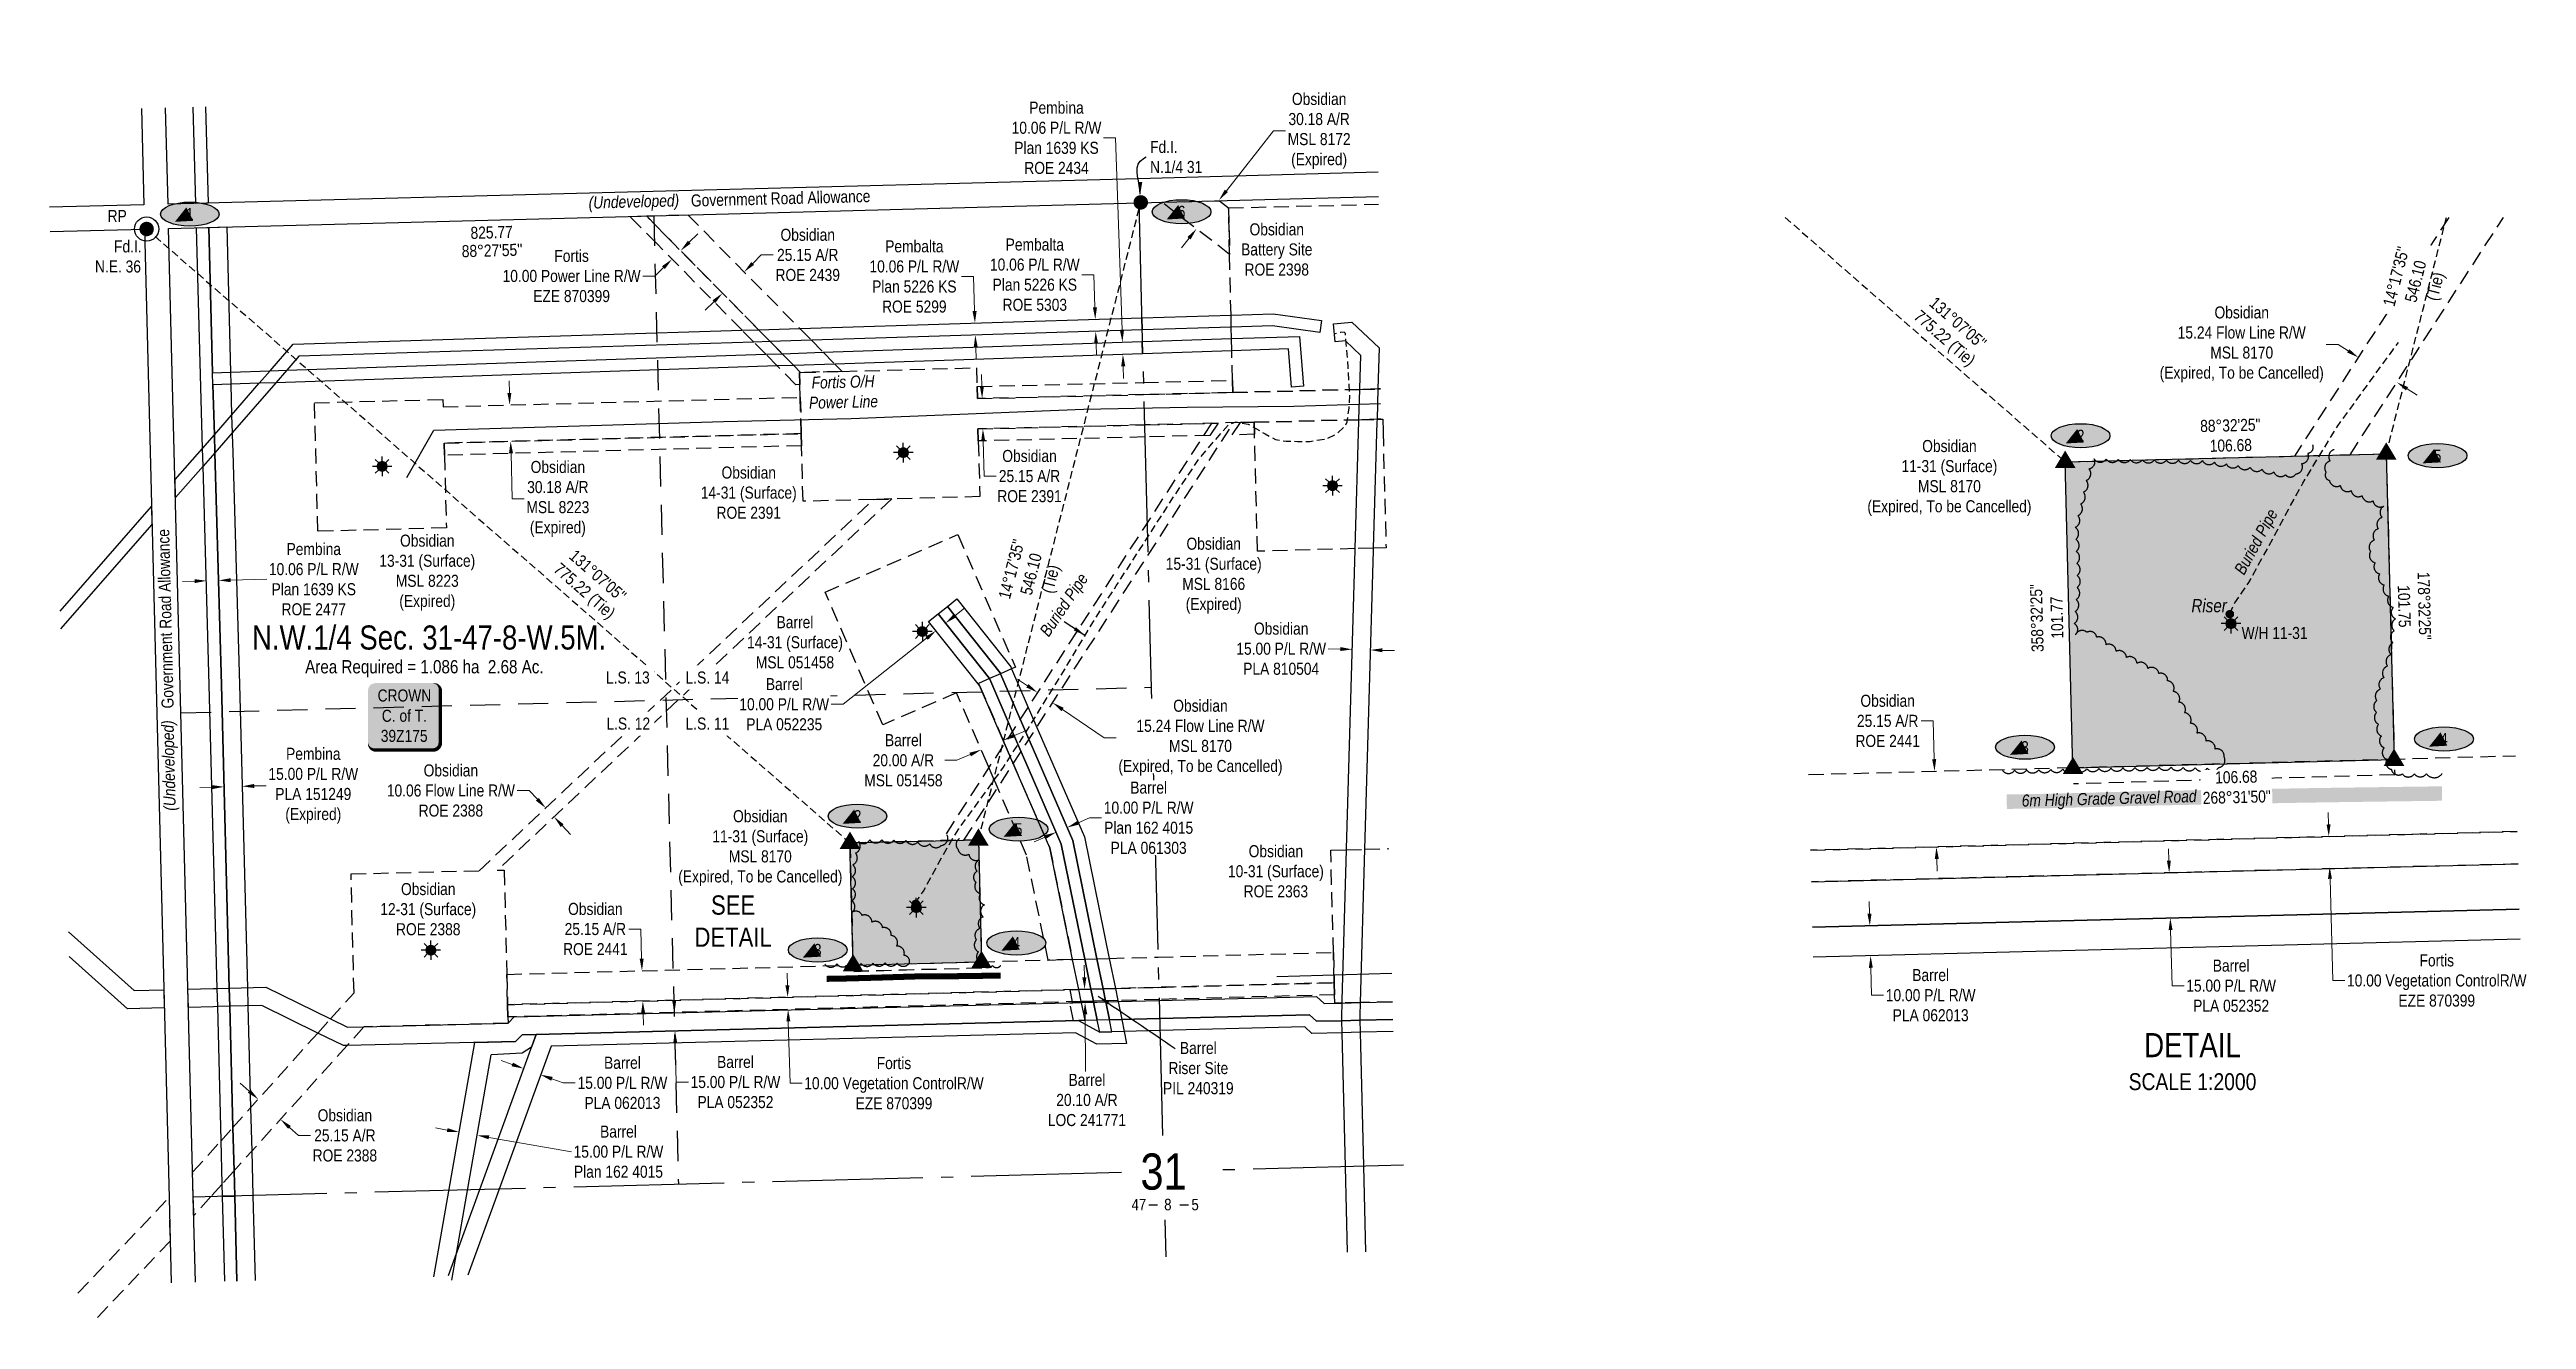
# Model space of a CAD drawing. Extents: x 621087 to 625035, y 5884607 to 5887500.
# Drawn here: x 622299 to 624355, y 5884607 to 5885662 of the extents above; entities that cross this region are included whole.
import ezdxf
from ezdxf.enums import TextEntityAlignment as Align

# ---------------------------------------------------------------- set-up
doc = ezdxf.new("R2010")
doc.units = 0
doc.header["$LTSCALE"] = 5
doc.header["$PDMODE"] = 3
doc.header["$PDSIZE"] = 0.5
for name, pattern in [('0', [1, 1, 0]), ('foc-ACCESSROAD', [3.75, 2.5, -1.25]), ('foc-FLOWLINE', [3.75, 2.5, -1.25]), ('foc-LSD', [8, 5, -3]), ('foc-QUARTERLINE', [33, 25, -3, 2, -3]), ('foc-TIELINE', [1.875, 1.25, -0.625]), ('UG_PIPE', [1.875, 1.25, -0.625])]:
    doc.linetypes.add(name, pattern=pattern)
doc.layers.get('Defpoints').update_dxf_attribs({"color": 9})
for name, color, linetype in [('10', 1, 'Continuous'), ('35', 37, 'Continuous'), ('9', 3, 'Continuous'), ('AS-OWNER', 7, 'Continuous'), ('AS-PIPE-UG', 44, 'UG_PIPE'), ('AS-PIPE-UG-T', 44, 'Continuous'), ('AS-POWER', 104, 'foc-POWER'), ('AS-ROADS', 254, 'Continuous'), ('AS-SYMBOL', 7, 'Continuous'), ('C-AR', 13, 'foc-ACCESSROAD'), ('C-FLOWLINE', 13, 'foc-FLOWLINE'), ('C-RW', 13, 'Continuous'), ('C-SYMBOL', 7, 'Continuous'), ('C-WS', 13, 'foc-ACCESSROAD'), ('C-WS-S', 8, 'Continuous'), ('DESCRIPTION', 4, 'Continuous'), ('DETAIL-T', 7, 'Continuous'), ('F-AR', 190, 'foc-ACCESSROAD'), ('F-EZE', 190, 'foc-FLOWLINE'), ('F-RW', 190, 'Continuous'), ('F-WS', 190, 'foc-ACCESSROAD'), ('L-AREAREQUIRED', 7, 'Continuous'), ('L-BD', 7, 'Continuous'), ('L-MON', 1, 'Continuous'), ('L-ROAD-T', 7, 'Continuous'), ('L-SEC', 7, 'Continuous'), ('L-SECLBL', 7, 'Continuous'), ('L-SECQ', 8, 'foc-QUARTERLINE'), ('L-SECTION-LSD', 7, 'foc-LSD'), ('L-TIE', 7, 'foc-TIELINE'), ('L-TIE-T', 7, 'Continuous'), ('MSPOINT', 7, 'Continuous'), ('oil_and_gas_wells_pt', 7, 'Continuous'), ('P-ELEVATION', 7, 'Continuous'), ('P-PROPOSED', 10, 'Continuous'), ('P-PROPOSED-H', 21, 'Continuous'), ('PLA', 7, 'Continuous'), ('POINTNUMBER', 4, 'Continuous'), ('ROE', 35, 'Continuous'), ('T-BUSH', 110, '0')]:
    doc.layers.add(name, color=color, linetype=linetype)
for name, color, linetype, lineweight in [('C-AR-T', 13, 'Continuous', 9), ('C-RW-T', 13, 'Continuous', 9), ('C-WS-T', 13, 'Continuous', 9), ('F-AR-T', 190, 'Continuous', 9), ('F-EZE-T', 190, 'Continuous', 9), ('F-RW-T', 190, 'Continuous', 9), ('F-WS-T', 190, 'Continuous', 9), ('T-TEXT', 48, 'Continuous', 18)]:
    doc.layers.add(name, color=color, linetype=linetype, lineweight=lineweight)
doc.styles.add('100L', font='ARIALN.TTF', dxfattribs={"height": 11})
doc.styles.add('175L', font='ARIALN.TTF', dxfattribs={"height": 20})
doc.styles.add('80', font='ARIALN.TTF', dxfattribs={"height": 10})
doc.styles.add('80CG', font='ARIALN.TTF', dxfattribs={"height": 10})
doc.styles.add('80L', font='ARIALN.TTF', dxfattribs={"height": 10})
doc.styles.add('80LS', font='ARIALNI.TTF', dxfattribs={"height": 10})
doc.styles.add('DESCRIPTION', font='ARIALN.TTF', dxfattribs={"height": 2.5})
doc.styles.add('foc-LtypeFont', font='ARIALN.TTF', dxfattribs={"height": 7.35})
doc.styles.add('POINTNUMBER', font='ARIALN.TTF', dxfattribs={"height": 2.5})
doc.styles.add('SIMPLEX', font='ARIALN.TTF')
doc.styles.get("Standard").update_dxf_attribs({"font": 'ARIALN.TTF'})
doc.linetypes.add('foc-POWER', pattern='A,6,-1,["P",foc-LtypeFont,S=0.2,R=0,X=-0.625,Y=-0.75],-1.24,4', length=12.24)
doc.dimstyles.new('Compass 5 000', dxfattribs={"dimscale": 5, "dimtxt": 9, "dimasz": 2, "dimexe": 0.2, "dimexo": 0.0625, "dimgap": 0.5, "dimtad": 0, "dimtih": 1, "dimtoh": 1, "dimzin": 0, "dimdsep": 46, "dimtxsty": '80CG', "dimcen": 0.1, "dimse1": 1, "dimse2": 1, "dimclrd": 256, "dimclrt": 256, "dimaunit": 1, "dimadec": 4, "dimazin": 0, "dimtfac": 0.06, "dimtofl": 0, "dimtmove": 0, "dimatfit": 1, "dimfxl": 0.2, "dimtolj": 1, "dimtzin": 0, "dimlwd": -1, "dimarcsym": 0})

msp = doc.modelspace()

# ---------------------------------------------------------------- texts
at = {"layer": 'AS-PIPE-UG-T', "char_height": 10, "attachment_point": 1, "style": '80L'}
for insert, rotation in [((624111.936, 5885228.899), 61.350031), ((623120.186, 5885178.423), 55.933292)]:
    msp.add_mtext_dynamic_manual_height_columns('\\pi0.74159;{\\fArial Narrow|b0|i1|c0|p34;Buried Pipe}', width=59.9211, gutter_width=50, heights=[0], dxfattribs=dict(at, insert=insert, rotation=rotation))
at = {"layer": 'AS-POWER', "insert": (622958.287, 5885377.303), "char_height": 10, "width": 57.1191, "attachment_point": 5, "rotation": 1.349949, "style": '80CG'}
msp.add_mtext('\\A1;{\\fArial Narrow|b0|i1|c0|p34;Fortis O/H\\PPower Line}', dxfattribs=at)
at = {"layer": 'C-SYMBOL', "color": 3, "style": '175L'}
msp.add_text('N.W.1/4 Sec. 31-47-8-W.5M.', height=20, dxfattribs=at).set_placement((622614.542, 5885157.551), align=Align.BOTTOM_CENTER)
at = {"layer": 'C-WS-T', "attachment_point": 5, "style": '80CG'}
for s, insert, char_height, width in [('\\A1;Obsidian\\PBattery Site\\PROE 2398', (623318.123, 5885495.619), 10, 78.99495), ('\\A1;Obsidian\\P11-31 (Surface)\\PMSL 8170\\P(Expired, To be Cancelled)', (623876.457, 5885306.002), 9.99645, 197.48738), ('\\A1;Obsidian\\P14-31 (Surface)\\PROE 2391', (622879.85, 5885293.738), 10, 78.99495), ('\\A1;Obsidian\\P13-31 (Surface)\\PMSL 8223\\P(Expired)', (622613.016, 5885227.444), 10, 78.99495), ('\\A1;Obsidian\\P15-31 (Surface)\\PMSL 8166\\P(Expired)', (623265.782, 5885224.906), 10, 78.99495), ('\\A1;Obsidian\\P11-31 (Surface)\\PMSL 8170\\P(Expired, To be Cancelled)', (622889.44, 5884998.704), 10, 139.30246), ('\\A1;Obsidian\\P12-31 (Surface)\\PROE 2388', (622613.803, 5884948.019), 10, 78.99495)]:
    msp.add_mtext(s, dxfattribs=dict(at, insert=insert, char_height=char_height, width=width))
at = {"layer": 'C-WS-T', "insert": (624119.011, 5885182.308), "char_height": 9.9964, "attachment_point": 1, "style": '80L'}
msp.add_mtext_dynamic_manual_height_columns('W/H 11-31', width=75.86523, gutter_width=50, heights=[0], dxfattribs=at)
at = {"layer": 'DESCRIPTION', "style": 'DESCRIPTION'}
for p in [(622963.853, 5885002.792), (623070.46, 5885005.508)]:
    msp.add_text('calc', height=0.15, dxfattribs=at).set_placement(p)
at = {"layer": 'DETAIL-T', "color": 3, "attachment_point": 5, "style": '80CG'}
for s, insert, char_height, width in [('SEE\\PDETAIL', (622866.859, 5884938.134), 15.9943, 53.77254), ('DETAIL\\P{\\H0.7x;SCALE 1:2000}', (624078.247, 5884821.422), 19.99289, 116.93333)]:
    msp.add_mtext(s, dxfattribs=dict(at, insert=insert, char_height=char_height, width=width))
at = {"layer": 'F-RW-T', "insert": (623160.563, 5884789.608), "char_height": 10, "attachment_point": 5, "style": '80CG'}
msp.add_mtext('\\A1;Barrel\\P20.10 A/R\\PLOC 241771', dxfattribs=at)
at = {"layer": 'F-WS-T', "insert": (623253.018, 5884816.071), "char_height": 10, "width": 78.99495, "attachment_point": 5, "style": '80CG'}
msp.add_mtext('\\A1;Barrel\\PRiser Site\\PPIL 240319', dxfattribs=at)
at = {"layer": 'L-AREAREQUIRED', "color": 5, "style": '100L'}
msp.add_text('Area Required = 1.086 ha  2.68 Ac.', height=11, dxfattribs=at).set_placement((622610.609, 5885140.494), align=Align.BOTTOM_CENTER)
at = {"layer": 'L-BD', "color": 4, "style": '80L'}
for s, p in [("88°27'55''", (622666.809, 5885494.863)), ('825.77', (622666.408, 5885509.852))]:
    msp.add_text(s, height=9.9964, rotation=1.5341, dxfattribs=at).set_placement(p, align=Align.MIDDLE)
at = {"layer": 'L-BD', "color": 4, "insert": (624275.695, 5885199.991), "char_height": 9.99645, "width": 64.02346, "attachment_point": 2, "rotation": 271.459324}
msp.add_mtext('178°32\'25" 101.75', dxfattribs=at)
at = {"layer": 'L-MON', "attachment_point": 1, "style": '80L'}
for s, width, insert, char_height in [('Fd.I.\\PN.1/4 31', 42.86262, (623212.978, 5885585.794), 9.9964), ('\\pi18.929;Fd.I.\\P\\pi3.109;N.E. 36', 39.90358, (622334.062, 5885503.211), 9.99645)]:
    msp.add_mtext_dynamic_manual_height_columns(s, width=width, gutter_width=50, heights=[0], dxfattribs=dict(at, insert=insert, char_height=char_height))
at = {"layer": 'L-ROAD-T', "style": '80L'}
for rotation, p in [(1.45442, (622906.291, 5885538.143)), (91.45442, (622395.668, 5885189.075))]:
    msp.add_text('Government Road Allowance', height=10, rotation=rotation, dxfattribs=at).set_placement(p, align=Align.MIDDLE_CENTER)
at = {"layer": 'L-TIE-T', "char_height": 9.99645, "attachment_point": 2, "style": '80L'}
for s, insert, width, rotation in [("131°07'05'' 775.22 (Tie)", (623886.871, 5885438.559), 61.66876, 318.8813), ("14°17'35'' 546.10 (Tie)", (623093.113, 5885231.598), 61.1492, 75.707), ("131°07'05'' 775.22 (Tie)", (622757.871, 5885228.712), 61.66876, 318.8813)]:
    msp.add_mtext(s, dxfattribs=dict(at, insert=insert, width=width, rotation=rotation))
at = {"layer": 'POINTNUMBER', "style": 'POINTNUMBER'}
for s, p in [('56', (622963.89, 5885003.055)), ('57', (623040.039, 5885004.994)), ('55', (623070.498, 5885005.77)), ('2', (622966.481, 5884901.352)), ('3', (623073.088, 5884904.088))]:
    msp.add_text(s, height=0.15, dxfattribs=at).set_placement(p)
at = {"layer": 'T-TEXT', "style": '80LS'}
for rotation, p in [(1.45442, (622784.478, 5885535.497)), (91.45442, (622398.313, 5885067.261))]:
    msp.add_text('(Undeveloped)', height=10, rotation=rotation, dxfattribs=at).set_placement(p, align=Align.MIDDLE_CENTER)
at = {"layer": 'T-TEXT', "insert": (624077.332, 5885205.498), "char_height": 10.99609, "attachment_point": 1, "style": '100L'}
msp.add_mtext_dynamic_manual_height_columns('{\\fArial Narrow|b0|i1|c0|p34;Riser}', width=16.43019, gutter_width=55, heights=[0], dxfattribs=at)

# ---------------------------------------------------------------- blocks, each defined once
blk = doc.blocks.new('L-SECLBL')
at = {"layer": '9', "color": 7}
for p, q in [((-5.1, -27.8), (-12.3, -27.8)), ((20.7, -27.8), (13.5, -27.8))]:
    blk.add_line(p, q, dxfattribs=at)
at = {"layer": '10', "color": 2, "style": 'SIMPLEX'}
blk.add_attdef('SEC', text='', height=30, dxfattribs=at).set_placement((0, 0), align=Align.MIDDLE)
at = {"layer": '10', "color": 5, "style": '80L'}
blk.add_attdef('TWP', text='', height=9.5, dxfattribs=at).set_placement((-14.4, -27.4), align=Align.MIDDLE_RIGHT)
blk.add_attdef('RGE', text='', height=9.5, dxfattribs=at).set_placement((3.6, -27.4), align=Align.MIDDLE_CENTER)
blk.add_attdef('MER', text='', height=9.5, dxfattribs=at).set_placement((23.2, -27.4), align=Align.MIDDLE_LEFT)
blk = doc.blocks.new('*D436')
at = {"layer": 'C-RW-T', "transparency": 16777216}
for p, q in [((623370.8, 5885164), (623360.8, 5885164.2)), ((623405.8, 5885162.9), (623415.8, 5885162.7))]:
    blk.add_line(p, q, dxfattribs=at)
for points in [[(623370.9, 5885165.6), (623370.8, 5885162.3), (623380.8, 5885163.7)], [(623405.9, 5885164.6), (623405.8, 5885161.3), (623395.8, 5885163.2)]]:
    blk.add_solid(points, dxfattribs=at)
at = {"layer": 'Defpoints', "color": 0, "transparency": 16777216}
for p in [(623380.8, 5885163.7), (623380.2, 5885142.7), (623395.2, 5885142.2)]:
    blk.add_point(p, dxfattribs=at)
at = {"layer": 'C-RW-T', "transparency": 16777216, "insert": (623321.8, 5885164.2), "char_height": 10, "attachment_point": 5, "style": '80CG'}
blk.add_mtext('\\A1;Obsidian\\P15.00 P/L R/W\\PPLA 810504', dxfattribs=at)
blk = doc.blocks.new('*D437')
at = {"layer": 'Defpoints', "color": 0, "transparency": 16777216}
for p in [(623067.6, 5885434.6), (623175.2, 5885437.9), (623175.5, 5885427.9)]:
    blk.add_point(p, dxfattribs=at)
at = {"layer": 'F-RW-T', "transparency": 16777216}
for p, q in [((623066.4, 5885473.2), (623056.4, 5885473.2)), ((623067.3, 5885444.6), (623066.4, 5885473.2)), ((623068.2, 5885414.5), (623068.6, 5885404.5))]:
    blk.add_line(p, q, dxfattribs=at)
for points in [[(623069, 5885444.6), (623065.6, 5885444.5), (623067.6, 5885434.6)], [(623069.9, 5885414.6), (623066.6, 5885414.5), (623067.9, 5885424.5)]]:
    blk.add_solid(points, dxfattribs=at)
at = {"layer": 'F-RW-T', "transparency": 16777216, "insert": (623017.3, 5885473.2), "char_height": 10, "attachment_point": 5, "style": '80CG'}
blk.add_mtext('\\A1;Pembalta\\P10.06 P/L R/W\\PPlan 5226 KS\\PROE 5299', dxfattribs=at)
blk = doc.blocks.new('*D440')
at = {"layer": 'Defpoints', "color": 0, "transparency": 16777216}
for p in [(622812.7, 5884861.9), (622813.1, 5884846.9), (622818.6, 5884847)]:
    blk.add_point(p, dxfattribs=at)
at = {"layer": 'F-RW-T', "transparency": 16777216}
for p, q in [((622818, 5884872.1), (622817.7, 5884882)), ((622818.8, 5884837), (622819.7, 5884804.5)), ((622819.7, 5884804.5), (622829.7, 5884804.5))]:
    blk.add_line(p, q, dxfattribs=at)
for points in [[(622819.6, 5884872.1), (622816.3, 5884872), (622818.2, 5884862.1)], [(622820.5, 5884837), (622817.2, 5884837), (622818.6, 5884847)]]:
    blk.add_solid(points, dxfattribs=at)
at = {"layer": 'F-RW-T', "transparency": 16777216, "insert": (622868.8, 5884804.5), "char_height": 10, "attachment_point": 5, "style": '80CG'}
blk.add_mtext('\\A1;Barrel\\P15.00 P/L R/W\\PPLA 052352', dxfattribs=at)
blk = doc.blocks.new('*D443')
at = {"layer": 'Defpoints', "color": 0, "transparency": 16777216}
for p in [(623089.8, 5885116.1), (623099, 5885120.1), (623135, 5885011.9)]:
    blk.add_point(p, dxfattribs=at)
at = {"layer": 'F-AR-T', "transparency": 16777216}
for p, q in [((623153.4, 5885019.8), (623162.7, 5885023.9)), ((623162.7, 5885023.9), (623172.7, 5885023.9)), ((623125.8, 5885007.9), (623116.7, 5885003.9))]:
    blk.add_line(p, q, dxfattribs=at)
for points in [[(623125.2, 5885009.4), (623126.5, 5885006.4), (623135, 5885011.9)], [(623152.7, 5885021.4), (623154, 5885018.3), (623144.2, 5885015.8)]]:
    blk.add_solid(points, dxfattribs=at)
at = {"layer": 'F-AR-T', "transparency": 16777216, "insert": (623211.8, 5885023.9), "char_height": 10, "attachment_point": 5, "style": '80CG', "bg_fill": 3, "box_fill_scale": 1.1, "bg_fill_color": 256, "bg_fill_true_color": 13158600, "bg_fill_transparency": 0}
blk.add_mtext('\\A1;Barrel\\P10.00 P/L R/W\\PPlan 162 4015\\PPLA 061303', dxfattribs=at)
blk = doc.blocks.new('*D445')
at = {"layer": 'C-AR-T', "transparency": 16777216}
for p, q in [((622790.3, 5884931.5), (622780.3, 5884931.5)), ((622790.9, 5884906.9), (622790.3, 5884931.5)), ((622792.1, 5884861.7), (622792.4, 5884851.8))]:
    blk.add_line(p, q, dxfattribs=at)
for points in [[(622792.6, 5884906.9), (622789.3, 5884906.9), (622791.2, 5884896.9)], [(622793.8, 5884861.8), (622790.5, 5884861.7), (622791.9, 5884871.7)]]:
    blk.add_solid(points, dxfattribs=at)
at = {"layer": 'Defpoints', "color": 0, "transparency": 16777216}
for p in [(622778.4, 5884896.6), (622791.2, 5884896.9), (622779.1, 5884871.4)]:
    blk.add_point(p, dxfattribs=at)
at = {"layer": 'C-AR-T', "transparency": 16777216, "insert": (622752.5, 5884931.5), "char_height": 10, "attachment_point": 5, "style": '80CG'}
blk.add_mtext('\\A1;Obsidian\\P25.15 A/R\\PROE 2441', dxfattribs=at)
blk = doc.blocks.new('*D446')
at = {"layer": 'Defpoints', "color": 0, "transparency": 16777216}
for p in [(622912.5, 5884864.8), (622982.2, 5884876.8), (622982.5, 5884866.7)]:
    blk.add_point(p, dxfattribs=at)
at = {"layer": 'F-EZE-T', "transparency": 16777216}
for p, q in [((622911.9, 5884884.9), (622911.6, 5884894.9)), ((622912.7, 5884854.8), (622914.1, 5884803.5)), ((622914.1, 5884803.5), (622924.1, 5884803.5))]:
    blk.add_line(p, q, dxfattribs=at)
for points in [[(622913.6, 5884884.9), (622910.2, 5884884.9), (622912.2, 5884874.9)], [(622914.4, 5884854.9), (622911.1, 5884854.8), (622912.5, 5884864.8)]]:
    blk.add_solid(points, dxfattribs=at)
at = {"layer": 'F-EZE-T', "transparency": 16777216, "insert": (623000.4, 5884803.5), "char_height": 10, "attachment_point": 5, "style": '80CG'}
blk.add_mtext('\\A1;Fortis\\P10.00 Vegetation ControlR/W\\PEZE 870399', dxfattribs=at)
blk = doc.blocks.new('*D447')
at = {"layer": 'Defpoints', "color": 0, "transparency": 16777216}
for p in [(622693, 5884815.7), (622676.3, 5884769.8), (622690.4, 5884764.7)]:
    blk.add_point(p, dxfattribs=at)
at = {"layer": 'F-RW-T', "transparency": 16777216}
for p, q in [((622683.6, 5884819.1), (622674.2, 5884822.5)), ((622716.5, 5884807.2), (622725.9, 5884803.8)), ((622725.9, 5884803.8), (622735.9, 5884803.8))]:
    blk.add_line(p, q, dxfattribs=at)
for points in [[(622684.2, 5884820.7), (622683, 5884817.6), (622693, 5884815.7)], [(622717.1, 5884808.8), (622715.9, 5884805.6), (622707.1, 5884810.6)]]:
    blk.add_solid(points, dxfattribs=at)
at = {"layer": 'F-RW-T', "transparency": 16777216, "insert": (622775, 5884803.8), "char_height": 10, "attachment_point": 5, "style": '80CG'}
blk.add_mtext('\\A1;Barrel\\P15.00 P/L R/W\\PPLA 062013', dxfattribs=at)
blk = doc.blocks.new('*D448')
at = {"layer": 'C-AR-T', "transparency": 16777216}
for p, q in [((622465.3, 5884796.9), (622457.8, 5884803.6)), ((622498.6, 5884766.9), (622506, 5884760.2)), ((622506, 5884760.2), (622516, 5884760.2))]:
    blk.add_line(p, q, dxfattribs=at)
for points in [[(622466.4, 5884798.2), (622464.1, 5884795.7), (622472.7, 5884790.2)], [(622499.7, 5884768.1), (622497.5, 5884765.7), (622491.2, 5884773.6)]]:
    blk.add_solid(points, dxfattribs=at)
at = {"layer": 'Defpoints', "color": 0, "transparency": 16777216}
for p in [(622482.5, 5884801.1), (622501, 5884784.5), (622491.2, 5884773.6)]:
    blk.add_point(p, dxfattribs=at)
at = {"layer": 'C-AR-T', "transparency": 16777216, "insert": (622544.6, 5884760.2), "char_height": 10, "attachment_point": 5, "style": '80CG'}
blk.add_mtext('\\A1;Obsidian\\P25.15 A/R\\PROE 2388', dxfattribs=at)
blk = doc.blocks.new('*D449')
at = {"layer": 'C-AR-T', "transparency": 16777216}
for p, q in [((622697.6, 5885046.5), (622687.6, 5885046.5)), ((622704.4, 5885039.3), (622697.6, 5885046.5)), ((622725, 5885017.4), (622731.9, 5885010.1))]:
    blk.add_line(p, q, dxfattribs=at)
for points in [[(622705.6, 5885040.4), (622703.2, 5885038.1), (622711.3, 5885032)], [(622726.2, 5885018.5), (622723.8, 5885016.2), (622718.2, 5885024.7)]]:
    blk.add_solid(points, dxfattribs=at)
at = {"layer": 'Defpoints', "color": 0, "transparency": 16777216}
for p in [(622711, 5885031.7), (622711.3, 5885032), (622717.9, 5885024.4)]:
    blk.add_point(p, dxfattribs=at)
at = {"layer": 'C-AR-T', "transparency": 16777216, "insert": (622632.6, 5885046.5), "char_height": 10, "attachment_point": 5, "style": '80CG'}
blk.add_mtext('\\A1;Obsidian\\P10.06 Flow Line R/W\\PROE 2388', dxfattribs=at)
blk = doc.blocks.new('*D450')
at = {"layer": 'C-AR-T', "transparency": 16777216}
for p, q in [((622681.2, 5885376.6), (622680.9, 5885386.5)), ((622682.5, 5885326.4), (622683.5, 5885288.6)), ((622683.5, 5885288.6), (622693.5, 5885288.6))]:
    blk.add_line(p, q, dxfattribs=at)
for points in [[(622682.8, 5885376.6), (622679.5, 5885376.5), (622681.4, 5885366.6)], [(622684.2, 5885326.4), (622680.8, 5885326.3), (622682.2, 5885336.4)]]:
    blk.add_solid(points, dxfattribs=at)
at = {"layer": 'Defpoints', "color": 0, "transparency": 16777216}
for p in [(622730.1, 5885367.8), (622682.2, 5885336.4), (622730.9, 5885337.7)]:
    blk.add_point(p, dxfattribs=at)
at = {"layer": 'C-AR-T', "transparency": 16777216, "insert": (622721.4, 5885288.6), "char_height": 10, "attachment_point": 5, "style": '80CG'}
blk.add_mtext('\\A1;Obsidian\\P30.18 A/R\\PMSL 8223\\P(Expired)', dxfattribs=at)
blk = doc.blocks.new('*D451')
at = {"layer": 'C-AR-T', "transparency": 16777216}
for p, q in [((622883.1, 5885484), (622890.2, 5885491.1)), ((622890.2, 5885491.1), (622900.2, 5885491.1)), ((622850.9, 5885452.3), (622843.8, 5885445.3))]:
    blk.add_line(p, q, dxfattribs=at)
for points in [[(622881.9, 5885485.2), (622884.3, 5885482.9), (622876, 5885477)], [(622849.8, 5885453.5), (622852.1, 5885451.2), (622858.1, 5885459.4)]]:
    blk.add_solid(points, dxfattribs=at)
at = {"layer": 'Defpoints', "color": 0, "transparency": 16777216}
for p in [(622873.8, 5885479.2), (622876, 5885477), (622855.9, 5885461.5)]:
    blk.add_point(p, dxfattribs=at)
at = {"layer": 'C-AR-T', "transparency": 16777216, "insert": (622928.8, 5885491.1), "char_height": 10, "attachment_point": 5, "style": '80CG'}
blk.add_mtext('\\A1;Obsidian\\P25.15 A/R\\PROE 2439', dxfattribs=at)
blk = doc.blocks.new('*D452')
at = {"layer": 'C-AR-T', "transparency": 16777216}
for p, q in [((623073.4, 5885381.9), (623073.1, 5885391.9)), ((623074.5, 5885336.8), (623075.2, 5885307.5)), ((623075.2, 5885307.5), (623085.2, 5885307.5))]:
    blk.add_line(p, q, dxfattribs=at)
for points in [[(623075, 5885382), (623071.7, 5885381.9), (623073.6, 5885371.9)], [(623076.1, 5885336.8), (623072.8, 5885336.7), (623074.2, 5885346.8)]]:
    blk.add_solid(points, dxfattribs=at)
at = {"layer": 'Defpoints', "color": 0, "transparency": 16777216}
for p in [(623092.6, 5885372.4), (623074.2, 5885346.8), (623093.2, 5885347.2)]:
    blk.add_point(p, dxfattribs=at)
at = {"layer": 'C-AR-T', "transparency": 16777216, "insert": (623112.9, 5885307.5), "char_height": 10, "attachment_point": 5, "style": '80CG'}
blk.add_mtext('\\A1;Obsidian\\P25.15 A/R\\PROE 2391', dxfattribs=at)
blk = doc.blocks.new('*D453')
at = {"layer": 'C-AR-T', "transparency": 16777216}
for p, q in [((623111.2, 5885133.5), (623102.9, 5885139.1)), ((623140.4, 5885113.8), (623174.9, 5885090.4)), ((623174.9, 5885090.4), (623184.9, 5885090.4))]:
    blk.add_line(p, q, dxfattribs=at)
for points in [[(623112.1, 5885134.9), (623110.2, 5885132.1), (623119.5, 5885127.9)], [(623141.3, 5885115.2), (623139.4, 5885112.4), (623132.1, 5885119.4)]]:
    blk.add_solid(points, dxfattribs=at)
at = {"layer": 'Defpoints', "color": 0, "transparency": 16777216}
for p in [(623142.9, 5885162.6), (623155.6, 5885154.1), (623132.1, 5885119.4)]:
    blk.add_point(p, dxfattribs=at)
at = {"layer": 'C-AR-T', "transparency": 16777216, "insert": (623254.8, 5885090.4), "char_height": 10, "attachment_point": 5, "style": '80CG', "bg_fill": 3, "box_fill_scale": 1.1, "bg_fill_color": 256, "bg_fill_true_color": 13158600, "bg_fill_transparency": 0}
blk.add_mtext('\\A1;Obsidian\\P15.24 Flow Line R/W\\PMSL 8170\\P(Expired, To be Cancelled)', dxfattribs=at)
blk = doc.blocks.new('*D454')
at = {"layer": 'Defpoints', "color": 0, "transparency": 16777216}
for p in [(623035.3, 5885179.2), (623053.7, 5885172), (623045.9, 5885165.8)]:
    blk.add_point(p, dxfattribs=at)
at = {"layer": 'F-RW-T', "transparency": 16777216}
for p, q in [((623051, 5885191.6), (623058.8, 5885197.8)), ((623027.4, 5885172.9), (622958.3, 5885118.1)), ((622958.3, 5885118.1), (622948.3, 5885118.1))]:
    blk.add_line(p, q, dxfattribs=at)
for points in [[(623049.9, 5885192.9), (623052, 5885190.3), (623043.1, 5885185.4)], [(623026.4, 5885174.2), (623028.5, 5885171.6), (623035.3, 5885179.2)]]:
    blk.add_solid(points, dxfattribs=at)
at = {"layer": 'F-RW-T', "transparency": 16777216, "insert": (622909.3, 5885118.1), "char_height": 10, "attachment_point": 5, "style": '80CG', "bg_fill": 3, "box_fill_scale": 1.1, "bg_fill_color": 256, "bg_fill_true_color": 13158600, "bg_fill_transparency": 0}
blk.add_mtext('\\A1;Barrel\\P10.00 P/L R/W\\PPLA 052235', dxfattribs=at)
blk = doc.blocks.new('*D455')
at = {"layer": 'Defpoints', "color": 0, "transparency": 16777216}
for p in [(623072.8, 5885080.4), (623087.4, 5885046.6), (623105.6, 5885054.5)]:
    blk.add_point(p, dxfattribs=at)
at = {"layer": 'F-RW-T', "transparency": 16777216}
for p, q in [((623100.3, 5885092.2), (623109.5, 5885096.2)), ((623052.5, 5885071.6), (623042.5, 5885071.6)), ((623063.6, 5885076.4), (623052.5, 5885071.6))]:
    blk.add_line(p, q, dxfattribs=at)
for points in [[(623099.6, 5885093.7), (623100.9, 5885090.7), (623091.1, 5885088.2)], [(623063, 5885077.9), (623064.3, 5885074.9), (623072.8, 5885080.4)]]:
    blk.add_solid(points, dxfattribs=at)
at = {"layer": 'F-RW-T', "transparency": 16777216, "insert": (623008.2, 5885071.6), "char_height": 10, "attachment_point": 5, "style": '80CG'}
blk.add_mtext('\\A1;Barrel\\P20.00 A/R\\PMSL 051458', dxfattribs=at)
blk = doc.blocks.new('*D456')
at = {"layer": 'Defpoints', "color": 0, "transparency": 16777216}
for p in [(622444.4, 5885048.3), (622459.3, 5885050), (622459.4, 5885048.7)]:
    blk.add_point(p, dxfattribs=at)
at = {"layer": 'F-RW-T', "transparency": 16777216}
for p, q in [((622434.3, 5885049.4), (622424.3, 5885049.1)), ((622469.3, 5885050.3), (622479.3, 5885050.5))]:
    blk.add_line(p, q, dxfattribs=at)
for points in [[(622434.3, 5885051), (622434.4, 5885047.7), (622444.3, 5885049.6)], [(622469.3, 5885052), (622469.4, 5885048.6), (622459.3, 5885050)]]:
    blk.add_solid(points, dxfattribs=at)
at = {"layer": 'F-RW-T', "transparency": 16777216, "insert": (622518.4, 5885050.5), "char_height": 10, "attachment_point": 5, "style": '80CG'}
blk.add_mtext('\\A1;Pembina\\P15.00 P/L R/W \\PPLA 151249\\P(Expired)', dxfattribs=at)
blk = doc.blocks.new('*D457')
at = {"layer": 'C-AR-T', "transparency": 16777216}
for p, q in [((623276.3, 5885544.3), (623315.4, 5885594.1)), ((623315.4, 5885594.1), (623325.4, 5885594.1)), ((623245.3, 5885504.9), (623239.1, 5885497.1))]:
    blk.add_line(p, q, dxfattribs=at)
for points in [[(623275, 5885545.3), (623277.6, 5885543.3), (623270.1, 5885536.5)], [(623244, 5885506), (623246.6, 5885503.9), (623251.5, 5885512.8)]]:
    blk.add_solid(points, dxfattribs=at)
at = {"layer": 'Defpoints', "color": 0, "transparency": 16777216}
for p in [(623270.1, 5885536.5), (623276.7, 5885531.2), (623258.1, 5885507.6)]:
    blk.add_point(p, dxfattribs=at)
at = {"layer": 'C-AR-T', "transparency": 16777216, "insert": (623353.3, 5885594.1), "char_height": 10, "attachment_point": 5, "style": '80CG'}
blk.add_mtext('\\A1;Obsidian\\P30.18 A/R\\PMSL 8172\\P(Expired)', dxfattribs=at)
blk = doc.blocks.new('*U472')
h = blk.add_hatch(color=255)
edge = h.paths.add_edge_path()
edge.add_line((-24, -28.5), (24, -28.5))
edge.add_arc((24, -22.5), 6, 270, 360)
edge.add_line((30, -22.5), (30, 21))
edge.add_arc((24, 21), 6, 0, 90)
edge.add_line((24, 27), (-24, 27))
edge.add_arc((-24, 21), 6, 90, 180)
edge.add_line((-30, 21), (-30, -22.5))
edge.add_arc((-24, -22.5), 6, 180, 270)
at = {"color": 14, "flags": 128}
blk.add_lwpolyline([(-24, -28.5, 3, 3, 0), (24, -28.5, 3, 3, 0.414214), (30, -22.5, 3, 3, 0), (30, 21, 3, 0, 0.414214), (24, 27, 0, 0, 0), (-24, 27, 0, 0, 0.414214), (-30, 21, 0, 0, 0), (-30, -22.5, 0, 3, 0.414214)], format="xyseb", close=True, dxfattribs=at)
at = {"color": 14, "style": '80'}
blk.add_attdef('ENTER_TEXT_001', (-26.8, -4.9), '', height=10, dxfattribs=at)
blk = doc.blocks.new('*D462')
at = {"layer": 'Defpoints', "color": 0, "transparency": 16777216}
for p in [(622439.8, 5885220.9), (622432.3, 5885124.8), (622442.3, 5885125.1)]:
    blk.add_point(p, dxfattribs=at)
at = {"layer": 'F-RW-T', "transparency": 16777216}
for p, q in [((622419.8, 5885220.4), (622409.8, 5885220.1)), ((622449.8, 5885221.1), (622479.8, 5885221.9))]:
    blk.add_line(p, q, dxfattribs=at)
for points in [[(622419.8, 5885222), (622419.8, 5885218.7), (622429.8, 5885220.6)], [(622449.8, 5885222.8), (622449.9, 5885219.5), (622439.8, 5885220.9)]]:
    blk.add_solid(points, dxfattribs=at)
at = {"layer": 'F-RW-T', "transparency": 16777216, "insert": (622518.8, 5885221.9), "char_height": 10, "attachment_point": 5, "style": '80CG'}
blk.add_mtext('\\A1;Pembina\\P10.06 P/L R/W\\PPlan 1639 KS\\PROE 2477', dxfattribs=at)
blk = doc.blocks.new('*D467')
at = {"layer": 'Defpoints', "color": 0, "transparency": 16777216}
for p in [(623167.5, 5885437.7), (623245.1, 5885440.1), (623245.4, 5885430.1)]:
    blk.add_point(p, dxfattribs=at)
at = {"layer": 'F-RW-T', "transparency": 16777216}
for p, q in [((623166.4, 5885474.7), (623156.4, 5885474.7)), ((623167.2, 5885447.7), (623166.4, 5885474.7)), ((623168.1, 5885417.7), (623168.5, 5885407.7))]:
    blk.add_line(p, q, dxfattribs=at)
for points in [[(623168.9, 5885447.7), (623165.5, 5885447.6), (623167.5, 5885437.7)], [(623169.8, 5885417.7), (623166.5, 5885417.6), (623167.8, 5885427.6)]]:
    blk.add_solid(points, dxfattribs=at)
at = {"layer": 'F-RW-T', "transparency": 16777216, "insert": (623117.3, 5885474.7), "char_height": 10, "attachment_point": 5, "style": '80CG'}
blk.add_mtext('\\A1;Pembalta\\P10.06 P/L R/W\\PPlan 5226 KS\\PROE 5303', dxfattribs=at)
blk = doc.blocks.new('*D471')
at = {"layer": 'Defpoints', "color": 0, "transparency": 16777216}
for p in [(622654.4, 5884760.4), (622637.8, 5884753.2), (622652.6, 5884750.5)]:
    blk.add_point(p, dxfattribs=at)
at = {"layer": 'F-RW-T', "transparency": 16777216}
for p, q in [((622629.6, 5884764.7), (622619.8, 5884766.4)), ((622664.2, 5884758.6), (622732.6, 5884746.7))]:
    blk.add_line(p, q, dxfattribs=at)
for points in [[(622629.9, 5884766.3), (622629.3, 5884763.1), (622639.5, 5884763)], [(622664.5, 5884760.3), (622663.9, 5884757), (622654.4, 5884760.4)]]:
    blk.add_solid(points, dxfattribs=at)
at = {"layer": 'F-RW-T', "transparency": 16777216, "insert": (622771.7, 5884746.7), "char_height": 10, "attachment_point": 5, "style": '80CG'}
blk.add_mtext('\\A1;Barrel\\P15.00 P/L R/W\\PPlan 162 4015', dxfattribs=at)
blk = doc.blocks.new('fdia')
at = {"color": 255, "const_width": 1}
blk.add_lwpolyline([(-0.5, 0, 1), (0.5, 0, 1)], format="xyb", close=True, dxfattribs=at)
blk = doc.blocks.new('Fdiaa')
blk.add_blockref('fdia', (0, 0))
blk = doc.blocks.new('fdib')
at = {"color": 1, "const_width": 1.6}
blk.add_lwpolyline([(-0.4, 0, 1), (0.4, 0, 1)], format="xyb", close=True, dxfattribs=at)
at = {"color": 1}
blk.add_circle((0, 0), 0.8, dxfattribs=at)
blk = doc.blocks.new('Fdibb')
blk.add_blockref('fdib', (0, 0))
blk = doc.blocks.new('fdicc')
for name in ['Fdibb', 'Fdiaa']:
    blk.add_blockref(name, (0, 0))
blk = doc.blocks.new('FDI')
blk.add_blockref('fdicc', (0, 0))
blk = doc.blocks.new('RISER')
h = blk.add_hatch(color=255)
h.dxf.hatch_style = 1
edge = h.paths.add_edge_path()
edge.add_arc((0, 0), 0.7, 0, 360)
blk.add_hatch(color=13).paths.add_polyline_path([(0.58, -0.15), (-0.58, -0.15, 0.774597)])
at = {"color": 13}
blk.add_line((-0.58, -0.15), (0.58, -0.15), dxfattribs=at)
blk.add_circle((0, 0), 0.6, dxfattribs=at)
blk = doc.blocks.new('*D473')
at = {"layer": 'C-AR-T', "transparency": 16777216}
for p, q in [((623862.9, 5885104.3), (623852.9, 5885104.3)), ((623863.8, 5885072.6), (623862.9, 5885104.3)), ((623866, 5884989.7), (623866.3, 5884979.7))]:
    blk.add_line(p, q, dxfattribs=at)
for points in [[(623865.5, 5885072.6), (623862.1, 5885072.5), (623864.1, 5885062.6)], [(623867.7, 5884989.7), (623864.3, 5884989.6), (623865.7, 5884999.7)]]:
    blk.add_solid(points, dxfattribs=at)
at = {"layer": 'Defpoints', "color": 0, "transparency": 16777216}
for p in [(623860.4, 5885062.5), (623864.1, 5885062.6), (623862.1, 5884999.6)]:
    blk.add_point(p, dxfattribs=at)
at = {"layer": 'C-AR-T', "transparency": 16777216, "insert": (623825.2, 5885104.3), "char_height": 10, "attachment_point": 5, "style": '80CG'}
blk.add_mtext('\\A1;Obsidian\\P25.15 A/R\\PROE 2441', dxfattribs=at)
blk = doc.blocks.new('*D474')
at = {"layer": 'Defpoints', "color": 0, "transparency": 16777216}
for p in [(623807, 5884934.3), (623807.7, 5884909.3), (623811, 5884909.4)]:
    blk.add_point(p, dxfattribs=at)
at = {"layer": 'F-RW-T', "transparency": 16777216}
for p, q in [((623810.1, 5884944.3), (623809.8, 5884954.3)), ((623811.2, 5884899.4), (623811.8, 5884876.6)), ((623811.8, 5884876.6), (623821.8, 5884876.6))]:
    blk.add_line(p, q, dxfattribs=at)
for points in [[(623811.8, 5884944.4), (623808.4, 5884944.3), (623810.4, 5884934.3)], [(623812.9, 5884899.4), (623809.6, 5884899.3), (623811, 5884909.4)]]:
    blk.add_solid(points, dxfattribs=at)
at = {"layer": 'F-RW-T', "transparency": 16777216, "insert": (623860.9, 5884876.6), "char_height": 10, "attachment_point": 5, "style": '80CG'}
blk.add_mtext('\\A1;Barrel\\P10.00 P/L R/W\\PPLA 062013', dxfattribs=at)
blk = doc.blocks.new('*D475')
at = {"layer": 'Defpoints', "color": 0, "transparency": 16777216}
for p in [(624103.8, 5884979.4), (624104.8, 5884941.8), (624059.8, 5884940.7)]:
    blk.add_point(p, dxfattribs=at)
at = {"layer": 'F-RW-T', "transparency": 16777216}
for p, q in [((624058.6, 5884988.2), (624058.4, 5884998.2)), ((624060.1, 5884930.7), (624061.3, 5884884.5)), ((624061.3, 5884884.5), (624071.3, 5884884.5))]:
    blk.add_line(p, q, dxfattribs=at)
for points in [[(624060.3, 5884988.3), (624057, 5884988.2), (624058.9, 5884978.2)], [(624061.7, 5884930.7), (624058.4, 5884930.6), (624059.8, 5884940.7)]]:
    blk.add_solid(points, dxfattribs=at)
at = {"layer": 'F-RW-T', "transparency": 16777216, "insert": (624110.3, 5884884.5), "char_height": 10, "attachment_point": 5, "style": '80CG'}
blk.add_mtext('\\A1;Barrel\\P15.00 P/L R/W\\PPLA 052352', dxfattribs=at)
blk = doc.blocks.new('*D476')
at = {"layer": 'Defpoints', "color": 0, "transparency": 16777216}
for p in [(624208.8, 5885008.8), (624192.1, 5884983.2), (624209.4, 5884983.7)]:
    blk.add_point(p, dxfattribs=at)
at = {"layer": 'F-EZE-T', "transparency": 16777216}
for p, q in [((624191.2, 5885018.3), (624190.9, 5885028.3)), ((624192.4, 5884973.2), (624194.6, 5884888.8)), ((624194.6, 5884888.8), (624204.6, 5884888.8))]:
    blk.add_line(p, q, dxfattribs=at)
for points in [[(624192.8, 5885018.4), (624189.5, 5885018.3), (624191.4, 5885008.3)], [(624194, 5884973.3), (624190.7, 5884973.2), (624192.1, 5884983.2)]]:
    blk.add_solid(points, dxfattribs=at)
at = {"layer": 'F-EZE-T', "transparency": 16777216, "insert": (624281, 5884888.8), "char_height": 10, "attachment_point": 5, "style": '80CG'}
blk.add_mtext('\\A1;Fortis\\P10.00 Vegetation ControlR/W\\PEZE 870399', dxfattribs=at)
blk = doc.blocks.new('*D477')
at = {"layer": 'Defpoints', "color": 0, "transparency": 16777216}
for p in [(623190, 5885418.6), (623242.4, 5885420.3), (623242.7, 5885410.3)]:
    blk.add_point(p, dxfattribs=at)
at = {"layer": 'F-RW-T', "transparency": 16777216}
for p, q in [((623184.3, 5885588.3), (623174.3, 5885588.3)), ((623189.7, 5885428.6), (623184.3, 5885588.3)), ((623190.7, 5885398.6), (623191, 5885388.6))]:
    blk.add_line(p, q, dxfattribs=at)
for points in [[(623191.3, 5885428.6), (623188, 5885428.5), (623190, 5885418.6)], [(623192.4, 5885398.6), (623189, 5885398.5), (623190.4, 5885408.5)]]:
    blk.add_solid(points, dxfattribs=at)
at = {"layer": 'F-RW-T', "transparency": 16777216, "insert": (623135.3, 5885588.3), "char_height": 10, "attachment_point": 5, "style": '80CG'}
blk.add_mtext('\\A1;Pembina\\P10.06 P/L R/W\\PPlan 1639 KS\\PROE 2434', dxfattribs=at)
blk = doc.blocks.new('*D478')
at = {"layer": 'Defpoints', "color": 0, "transparency": 16777216}
for p in [(622816.2, 5885487.6), (622818.4, 5885485.3), (622825.6, 5885492.4)]:
    blk.add_point(p, dxfattribs=at)
at = {"layer": 'F-RW-T', "transparency": 16777216}
for p, q in [((622830.4, 5885501.7), (622837.5, 5885508.7)), ((622809, 5885480.6), (622801.9, 5885473.6)), ((622801.9, 5885473.6), (622791.9, 5885473.6))]:
    blk.add_line(p, q, dxfattribs=at)
for points in [[(622829.3, 5885502.9), (622831.6, 5885500.5), (622823.3, 5885494.6)], [(622807.9, 5885481.8), (622810.2, 5885479.4), (622816.2, 5885487.6)]]:
    blk.add_solid(points, dxfattribs=at)
at = {"layer": 'F-RW-T', "transparency": 16777216, "insert": (622732.8, 5885473.6), "char_height": 10, "attachment_point": 5, "style": '80CG'}
blk.add_mtext('\\A1;Fortis\\P10.00 Power Line R/W\\PEZE 870399', dxfattribs=at)
blk = doc.blocks.new('RP')
at = {"layer": '35', "color": 3}
blk.add_circle((0, 0), 10, dxfattribs=at)
at = {"layer": '35', "color": 3, "style": '80'}
blk.add_attdef('RP_001', (-32.4, 5.8), '', height=10, dxfattribs=at)
blk = doc.blocks.new('GAS')
h = blk.add_hatch(color=255)
h.dxf.hatch_style = 1
edge = h.paths.add_edge_path()
edge.add_arc((0, 0), 0.9, 0, 360)
for p, q in [((-0.81, 0), (-1.62, 0)), ((-0.57, 0.57), (-1.14, 1.14)), ((0, 0.81), (0, 1.62)), ((0.57, 0.57), (1.14, 1.14)), ((1.62, 0), (0.81, 0)), ((-0.57, -0.57), (-1.14, -1.14)), ((0, -0.81), (0, -1.62)), ((1.14, -1.14), (0.57, -0.57))]:
    blk.add_line(p, q)
blk.add_circle((0, 0), 0.8)
blk = doc.blocks.new('TRIA')
blk.add_hatch(color=255).paths.add_polyline_path([(-0.04, 1.52), (-1.47, -0.87), (1.39, -0.87)])
blk = doc.blocks.new('Hybrid_EC')
at = {"color": 251}
for points in [[(-1.3, -0.74), (0, 1.42), (1.3, -0.74)], [(0.47, -0.26), (0, 0.53), (-0.47, -0.26)]]:
    blk.add_lwpolyline(points, close=True, dxfattribs=at)
at = {"layer": 'Defpoints'}
blk.add_circle((0, 0), 0.05, dxfattribs=at)
at = {"xscale": 1.2, "yscale": 1.2, "zscale": 1.2}
blk.add_blockref('TRIA', (0.05, 0.06), dxfattribs=at)
blk = doc.blocks.new('we')
at = {"layer": 'P-ELEVATION'}
h = blk.add_hatch(color=111, dxfattribs=at)
h.dxf.hatch_style = 1
edge = h.paths.add_edge_path()
edge.add_ellipse((0, 0), major_axis=(-24.4, 0), ratio=0.410256, start_angle=0, end_angle=360)
at = {"layer": 'P-ELEVATION', "color": 7, "flags": 128}
blk.add_lwpolyline([(0, 0, 12.5, 0, 0), (-12.4, -6.4, 0, 0, 0)], format="xyseb", dxfattribs=at)
at = {"layer": 'P-ELEVATION', "color": 7}
blk.add_ellipse((0, 0), major_axis=(-24.4, 0), ratio=0.410256, dxfattribs=at)
at = {"layer": 'P-ELEVATION', "style": '80'}
blk.add_attdef('ELEVATION', text='', height=10, dxfattribs=at).set_placement((0, 0), align=Align.MIDDLE_CENTER)
blk = doc.blocks.new('*D505')
at = {"layer": 'C-AR-T', "transparency": 16777216}
for p, q in [((624199.1, 5885416.9), (624189.1, 5885416.9)), ((624207.5, 5885411.5), (624199.1, 5885416.9)), ((624256.3, 5885380), (624264.7, 5885374.6))]:
    blk.add_line(p, q, dxfattribs=at)
for points in [[(624208.4, 5885412.9), (624206.6, 5885410.1), (624215.9, 5885406.1)], [(624257.2, 5885381.4), (624255.4, 5885378.6), (624247.9, 5885385.4)]]:
    blk.add_solid(points, dxfattribs=at)
at = {"layer": 'Defpoints', "color": 0, "transparency": 16777216}
for p in [(624214.9, 5885404.6), (624215.9, 5885406.1), (624246.9, 5885383.9)]:
    blk.add_point(p, dxfattribs=at)
at = {"layer": 'C-AR-T', "transparency": 16777216, "insert": (624119.1, 5885416.9), "char_height": 10, "attachment_point": 5, "style": '80CG'}
blk.add_mtext('\\A1;Obsidian\\P15.24 Flow Line R/W\\PMSL 8170\\P(Expired, To be Cancelled)', dxfattribs=at)

# ---------------------------------------------------------------- dimensions: what is measured, and where the dimension line sits
at = {"layer": 'C-AR-T'}
for base, p1, p2, angle, text, picture, middle in [((623270.094, 5885536.457), (623258.148, 5885507.583), (623276.741, 5885531.231), 51.82339, 'Obsidian\\P30.18 A/R\\PMSL 8172\\P(Expired)', '*D457', (623353.293, 5885594.093)), ((622682.243, 5885336.384), (622730.12, 5885367.846), (622730.921, 5885337.677), 271.521165, 'Obsidian\\P30.18 A/R\\PMSL 8223\\P(Expired)', '*D450', (622721.424, 5885288.621)), ((623074.223, 5885346.783), (623092.578, 5885372.393), (623093.184, 5885347.24), 271.379852, 'Obsidian\\P25.15 A/R\\PROE 2391', '*D452', (623112.914, 5885307.54)), ((622791.184, 5884896.898), (622779.092, 5884871.405), (622778.424, 5884896.56), 91.519908, 'Obsidian\\P25.15 A/R\\PROE 2441', '*D445', (622752.521, 5884931.479))]:
    dim = msp.add_linear_dim(base=base, p1=p1, p2=p2, angle=angle, text=text, dimstyle='Compass 5 000', dxfattribs=at)
    dim.commit()
    dim.dimension.update_dxf_attribs({"geometry": picture, "text_midpoint": middle, "dimtype": 161})
for p1, p2, distance, text, picture, middle in [((622855.904, 5885461.547), (622873.829, 5885479.207), -3.06, 'Obsidian\\P25.15 A/R\\PROE 2439', '*D451', (622928.771, 5885491.063)), ((622717.912, 5885024.414), (622711.012, 5885031.743), -0.357, 'Obsidian\\P10.06 Flow Line R/W\\PROE 2388', '*D449', (622632.563, 5885046.55)), ((622482.506, 5884801.134), (622500.986, 5884784.482), -14.666, 'Obsidian\\P25.15 A/R\\PROE 2388', '*D448', (622544.574, 5884760.199))]:
    dim = msp.add_aligned_dim(p1=p1, p2=p2, distance=distance, text=text, dimstyle='Compass 5 000', dxfattribs=at)
    dim.commit()
    dim.dimension.update_dxf_attribs({"geometry": picture, "text_midpoint": middle})
at = {"layer": 'C-AR-T', "color": 4}
dim = msp.add_linear_dim(base=(623864.053, 5885062.571), p1=(623862.058, 5884999.589), p2=(623860.389, 5885062.474), angle=91.519908, text='Obsidian\\P25.15 A/R\\PROE 2441', dimstyle='Compass 5 000', dxfattribs=at)
dim.commit()
dim.dimension.update_dxf_attribs({"geometry": '*D473', "text_midpoint": (623825.2, 5885104.314), "dimtype": 161})
at = {"layer": 'F-EZE-T', "color": 4}
dim = msp.add_linear_dim(base=(624192.102, 5884983.212), p1=(624208.762, 5885008.79), p2=(624209.439, 5884983.679), angle=271.544568, text='Fortis\\P10.00 Vegetation ControlR/W\\PEZE 870399', dimstyle='Compass 5 000', dxfattribs=at)
dim.commit()
dim.dimension.update_dxf_attribs({"geometry": '*D476', "text_midpoint": (624280.988, 5884888.779), "dimtype": 161})
at = {"layer": 'F-EZE-T'}
dim = msp.add_linear_dim(base=(622912.451, 5884864.83), p1=(622982.233, 5884876.796), p2=(622982.505, 5884866.719), angle=271.544568, text='Fortis\\P10.00 Vegetation ControlR/W\\PEZE 870399', dimstyle='Compass 5 000', dxfattribs=at)
dim.commit()
dim.dimension.update_dxf_attribs({"geometry": '*D446', "text_midpoint": (623000.446, 5884803.473), "dimtype": 161})
at = {"layer": 'F-RW-T', "color": 4}
for base, p1, p2, angle, text, picture, middle in [((623190.017, 5885418.595), (623242.698, 5885410.297), (623242.362, 5885420.347), 91.916383, 'Pembina\\P10.06 P/L R/W\\PPlan 1639 KS\\PROE 2434', '*D477', (623135.254, 5885588.257)), ((624059.827, 5884940.67), (624103.829, 5884979.375), (624104.781, 5884941.81), 271.452425, 'Barrel\\P15.00 P/L R/W\\PPLA 052352', '*D475', (624110.337, 5884884.497)), ((623810.986, 5884909.355), (623807.046, 5884934.261), (623807.679, 5884909.271), 271.452593, 'Barrel\\P10.00 P/L R/W\\PPLA 062013', '*D474', (623860.901, 5884876.641))]:
    dim = msp.add_linear_dim(base=base, p1=p1, p2=p2, angle=angle, text=text, dimstyle='Compass 5 000', dxfattribs=at)
    dim.commit()
    dim.dimension.update_dxf_attribs({"geometry": picture, "text_midpoint": middle, "dimtype": 161})
at = {"layer": 'F-RW-T'}
for base, p1, p2, angle, text, picture, middle in [((623067.62, 5885434.571), (623175.546, 5885427.894), (623175.232, 5885437.934), 91.79023, 'Pembalta\\P10.06 P/L R/W\\PPlan 5226 KS\\PROE 5299', '*D437', (623017.325, 5885473.241)), ((623167.52, 5885437.696), (623245.408, 5885430.066), (623245.094, 5885440.117), 91.787451, 'Pembalta\\P10.06 P/L R/W\\PPlan 5226 KS\\PROE 5303', '*D467', (623117.279, 5885474.717)), ((622439.841, 5885220.879), (622432.306, 5885124.79), (622442.347, 5885125.053), 1.498188, 'Pembina\\P10.06 P/L R/W\\PPlan 1639 KS\\PROE 2477', '*D462', (622518.842, 5885221.923)), ((622818.59, 5884846.999), (622812.726, 5884861.917), (622813.108, 5884846.86), 271.452425, 'Barrel\\P15.00 P/L R/W\\PPLA 052352', '*D440', (622868.753, 5884804.533)), ((622692.99, 5884815.72), (622690.42, 5884764.684), (622676.321, 5884769.802), 160.048016, 'Barrel\\P15.00 P/L R/W\\PPLA 062013', '*D447', (622774.974, 5884803.777)), ((622654.37, 5884760.359), (622637.759, 5884753.152), (622652.65, 5884750.543), 350.060046, 'Barrel\\P15.00 P/L R/W\\PPlan 162 4015', '*D471', (622771.68, 5884746.65))]:
    dim = msp.add_linear_dim(base=base, p1=p1, p2=p2, angle=angle, text=text, dimstyle='Compass 5 000', dxfattribs=at)
    dim.commit()
    dim.dimension.update_dxf_attribs({"geometry": picture, "text_midpoint": middle, "dimtype": 161})
at = {"layer": 'F-RW-T', "color": 4}
dim = msp.add_aligned_dim(p1=(622825.554, 5885492.356), p2=(622818.425, 5885485.334), distance=-3.215, text='Fortis\\P10.00 Power Line R/W\\PEZE 870399', dimstyle='Compass 5 000', dxfattribs=at)
dim.commit()
dim.dimension.update_dxf_attribs({"geometry": '*D478', "text_midpoint": (622732.781, 5885473.588)})
at = {"layer": 'F-RW-T'}
dim = msp.add_aligned_dim(p1=(622444.355, 5885048.291), p2=(622459.374, 5885048.687), distance=1.336, text='Pembina\\P15.00 P/L R/W \\PPLA 151249\\P(Expired)', dimstyle='Compass 5 000', dxfattribs=at)
dim.commit()
dim.dimension.update_dxf_attribs({"geometry": '*D456', "text_midpoint": (622518.418, 5885050.549)})

# ---------------------------------------------------------------- hatches: boundary and pattern name
at = {"layer": 'P-PROPOSED-H'}
h = msp.add_hatch(color=256, dxfattribs=at)
h.dxf.hatch_style = 1
h.paths.add_polyline_path([(623979.021, 5885065.038), (623972.543, 5885319.294), (624239.062, 5885326.083), (624245.538, 5885071.877)])
h = msp.add_hatch(color=256, dxfattribs=at)
h.dxf.hatch_style = 1
h.paths.add_polyline_path([(622966.444, 5884901.315), (622963.853, 5885003.017), (623070.46, 5885005.733), (623073.051, 5884904.051)])

# ---------------------------------------------------------------- linework, layer by layer
at = {"layer": 'AS-PIPE-UG', "flags": 128}
for points in [[(623018.482, 5884952.606), (623020.231, 5884956.267), (623024.879, 5884963.032), (623031.427, 5884975.017), (623042.771, 5884996.02), (623054.143, 5885014.695), (623072.64, 5885040.136), (623091.352, 5885065.872), (623111.431, 5885097.474), (623138.495, 5885141.139), (623165.448, 5885186.126), (623184.956, 5885216.518), (623213.041, 5885259.968), (623235.714, 5885295.109), (623253.574, 5885321.839), (623278.237, 5885350.51), (623284.467, 5885352.486), (623294.373, 5885350.597), (623308.378, 5885342.689), (623317.108, 5885337.795), (623325.811, 5885336.435), (623335.293, 5885336.384), (623345.532, 5885336.207), (623359.523, 5885338.653), (623367.526, 5885342.234), (623375.321, 5885349.629), (623376.584, 5885352.589), (623378.221, 5885364.033), (623378.842, 5885374.495), (623378.01, 5885386.742), (623377.349, 5885397.85), (623376.625, 5885408.883), (623375.767, 5885417.272), (623375.316, 5885423.203), (623375.168, 5885425.806), (623374.089, 5885426.934), (623371.187, 5885426.744), (623365.563, 5885425.369)], [(624109.116, 5885193.266), (624113.489, 5885202.418), (624125.109, 5885219.331), (624141.479, 5885249.293), (624169.839, 5885301.801), (624198.269, 5885348.488), (624244.511, 5885412.091), (624249.197, 5885418.536)]]:
    msp.add_lwpolyline(points, dxfattribs=at)
at = {"layer": 'AS-POWER', "flags": 128}
for points in [[(622596.161, 5885306.345), (622618.36, 5885345.734), (622757.87, 5885349.724), (622858.986, 5885352.967), (622964.815, 5885355.46), (623055.166, 5885358.952), (623157.574, 5885362.956), (623243.62, 5885364.688), (623332.297, 5885365.713), (623404.349, 5885367.863)], [(623318.064, 5884892.205), (623413.525, 5884894.847)]]:
    msp.add_lwpolyline(points, dxfattribs=at)
at = {"layer": 'AS-ROADS', "flags": 128}
for points, const_width in [([(623924.061, 5885037.236), (623963.066, 5885037.931), (624028.339, 5885039.716), (624114.009, 5885041.421), (624178.656, 5885042.558), (624226.539, 5885043.238), (624285.339, 5885044.028)], 11.996), ([(622944.46, 5884890.194), (622960.062, 5884890.472), (622986.171, 5884891.186), (623022.47, 5884892.302), (623046.298, 5884892.323), (623065.451, 5884892.595), (623088.971, 5884892.911)], 5)]:
    msp.add_lwpolyline(points, dxfattribs=dict(at, const_width=const_width))
at = {"layer": 'C-AR'}
for points in [[(622957.322, 5885394.457), (622922.898, 5885393.542), (622917.138, 5885399.389), (622907.541, 5885409.131), (622897.622, 5885419.2), (622888.008, 5885428.959), (622810.839, 5885507.293), (622794.857, 5885523.509), (622829.286, 5885524.419), (622922.279, 5885430.028), (622931.893, 5885420.269), (622941.738, 5885410.275), (622951.335, 5885400.535), (622957.322, 5885394.457)], [(623278.105, 5885530.158), (623278.99, 5885491.52), (623222.8, 5885534.826), (623270.568, 5885536.084), (623278.105, 5885530.158)], [(623153.708, 5884881.347), (622679.678, 5884868.766), (622679.04, 5884893.923), (622965.084, 5884901.512), (623071.727, 5884904.344), (623128.279, 5884905.848), (623148.593, 5884906.387), (623158.75, 5884906.657), (623168.902, 5884906.925), (623179.054, 5884907.195), (623219.576, 5884908.271), (623365.185, 5884912.136), (623365.853, 5884886.981), (623220.219, 5884883.115), (623184.169, 5884882.156), (623174.017, 5884881.887), (623163.865, 5884881.617), (623153.708, 5884881.347)]]:
    msp.add_lwpolyline(points, close=True, dxfattribs=at)
for points in [[(623759.627, 5885059.801), (623975.621, 5885065.532), (624242.228, 5885072.612), (624346.22, 5885075.376)], [(624347.815, 5885012.481), (623761.222, 5884996.913)]]:
    msp.add_lwpolyline(points, dxfattribs=at)
at = {"layer": 'C-FLOWLINE'}
for points in [[(624290.901, 5885522.178), (624162.914, 5885324.143), (624209.022, 5885325.318), (624336.25, 5885522.178)], [(623264.114, 5885351.727), (623040.001, 5885004.957), (623058.444, 5885005.427), (623279.27, 5885347.112)]]:
    msp.add_lwpolyline(points, dxfattribs=at)
msp.add_lwpolyline([(623281.385, 5885387.014), (623281.616, 5885376.946), (623207.643, 5885375.164), (623069.62, 5885371.841), (623069.353, 5885381.903), (623207.386, 5885385.23), (623281.385, 5885387.014)], close=True, dxfattribs=at)
at = {"layer": 'C-RW'}
msp.add_lwpolyline([(623376.783, 5884663.329), (623375.082, 5884734.204), (623372.412, 5884845.49), (623372.172, 5884855.488), (623372.075, 5884859.535), (623372.38, 5884870.092), (623372.453, 5884872.633), (623376.047, 5884997.335), (623376.072, 5884998.201), (623383.218, 5885246.227), (623383.25, 5885247.32), (623386.297, 5885353.085), (623386.332, 5885354.3), (623387.058, 5885379.486), (623387.08, 5885380.27), (623387.873, 5885407.77), (623375.128, 5885419.778), (623366.64, 5885419.026), (623365.316, 5885433.977), (623380.516, 5885435.323), (623403.07, 5885414.073), (623402.083, 5885379.847), (623401.358, 5885354.662), (623401.3, 5885352.653), (623398.276, 5885247.72), (623398.221, 5885245.793), (623391.073, 5884997.748), (623387.405, 5884870.489), (623387.089, 5884859.498), (623387.176, 5884855.859), (623387.416, 5884845.861), (623390.085, 5884734.598), (623391.786, 5884663.719)], dxfattribs=at)
at = {"layer": 'C-WS'}
for p, q in [((623070.46, 5885005.733), (622963.853, 5885003.017)), ((622963.853, 5885003.017), (622966.569, 5884896.409)), ((623070.46, 5885005.733), (623040.001, 5885004.957)), ((623070.46, 5885005.733), (623073.176, 5884899.125)), ((623073.176, 5884899.125), (622966.569, 5884896.409))]:
    msp.add_line(p, q, dxfattribs=at)
for points in [[(623404.215, 5885379.899), (623402.083, 5885379.847), (623387.058, 5885379.486), (623281.616, 5885376.946), (623281.385, 5885387.014), (623280.822, 5885411.573), (623280.592, 5885421.626), (623280.373, 5885431.157), (623280.143, 5885441.21), (623278.99, 5885491.52), (623278.105, 5885530.158), (623402.662, 5885533.159)], [(623404.494, 5885354.738), (623401.358, 5885354.662), (623386.332, 5885354.3), (623299.415, 5885352.207), (623288.08, 5885351.934), (623269.367, 5885351.483), (623208.286, 5885350.012), (623069.992, 5885346.681), (623070.311, 5885336.68), (623071.781, 5885290.508), (622998.503, 5885288.563), (622983.392, 5885288.162), (622924.922, 5885286.609), (622923.696, 5885332.787), (622923.43, 5885342.789), (622922.629, 5885372.958), (622922.348, 5885383.518), (622922.082, 5885393.521), (622922.898, 5885393.542), (622957.322, 5885394.457), (623068.942, 5885397.42), (623069.353, 5885381.903), (623069.62, 5885371.841), (623207.643, 5885375.164), (623281.616, 5885376.946), (623387.058, 5885379.486), (623402.083, 5885379.847), (623404.215, 5885379.899)], [(623972.543, 5885319.294), (624239.062, 5885326.083), (624246.07, 5885059.562), (623979.411, 5885052.101)], [(622963.853, 5885003.017), (623070.46, 5885005.733), (623073.264, 5884899.124), (622966.6, 5884896.14)], [(623414.068, 5884871.199), (623387.405, 5884870.489), (623372.38, 5884870.092), (623366.307, 5884869.93), (623366.119, 5884876.978), (623365.853, 5884886.981), (623365.185, 5884912.136), (623362.928, 5884996.986), (623376.047, 5884997.335), (623391.073, 5884997.748), (623411.149, 5884998.276)], [(622323.07, 5884629.243), (622398.654, 5884708.505), (622399.568, 5884672.516), (622337.554, 5884607.46)]]:
    msp.add_lwpolyline(points, dxfattribs=at)
for points in [[(622922.629, 5885372.958), (622923.43, 5885342.789), (622626.965, 5885334.916), (622627.231, 5885324.914), (622628.834, 5885264.533), (622522.191, 5885261.701), (622519.36, 5885368.344), (622626.002, 5885371.175), (622626.164, 5885365.086), (622922.629, 5885372.958)], [(623383.25, 5885247.32), (623302.169, 5885245.164), (623299.672, 5885342.204), (623299.415, 5885352.207), (623386.332, 5885354.3), (623401.358, 5885354.662), (623406.064, 5885354.775), (623406.322, 5885344.774), (623408.811, 5885248), (623398.276, 5885247.72), (623383.25, 5885247.32)], [(622998.503, 5885288.563), (622671.139, 5884980.382), (622676.84, 5884980.526), (622679.04, 5884893.923), (622679.678, 5884868.766), (622679.932, 5884858.763), (622680.069, 5884853.392), (622560.336, 5884850.351), (622546.472, 5884834.964), (622452.258, 5884730.402), (622442.497, 5884719.569), (622433.343, 5884709.417), (622419.148, 5884693.658), (622418.757, 5884709.035), (622418.233, 5884729.699), (622441.524, 5884755.584), (622451.284, 5884766.432), (622522.198, 5884845.249), (622532.68, 5884856.9), (622552.212, 5884878.609), (622549.706, 5884977.299), (622656.047, 5884979.999), (622983.392, 5885288.162), (622998.503, 5885288.563)]]:
    msp.add_lwpolyline(points, close=True, dxfattribs=at)
at = {"layer": 'F-AR'}
msp.add_lwpolyline([(623165.899, 5884871.661), (623166.07, 5884870.825), (623155.91, 5884870.568), (623148.749, 5884870.386), (623148.583, 5884871.197), (623146.547, 5884881.156), (623153.708, 5884881.347), (623163.865, 5884881.618), (623165.899, 5884871.661)], close=True, dxfattribs=at)
at = {"layer": 'F-EZE'}
for points in [[(622922.348, 5885383.518), (622918.819, 5885383.425), (622903.54, 5885398.934), (622893.943, 5885408.675), (622883.996, 5885418.773), (622874.382, 5885428.533), (622803.711, 5885500.27), (622781.168, 5885523.148), (622794.857, 5885523.509), (622810.839, 5885507.293), (622888.008, 5885428.959), (622897.622, 5885419.2), (622907.541, 5885409.131), (622917.138, 5885399.389), (622922.898, 5885393.542), (622922.082, 5885393.521), (622922.348, 5885383.518)], [(623299.415, 5885352.207), (623299.672, 5885342.204), (623281.2, 5885341.759), (623288.08, 5885351.934), (623299.415, 5885352.207)], [(622923.696, 5885332.787), (622627.231, 5885324.914), (622626.965, 5885334.916), (622923.43, 5885342.789), (622923.696, 5885332.787)], [(623269.367, 5885351.483), (623262.488, 5885341.309), (623208.541, 5885340.01), (623070.311, 5885336.68), (623069.992, 5885346.681), (623208.286, 5885350.012), (623269.367, 5885351.483)], [(623155.742, 5884871.39), (622685.045, 5884858.698), (622679.932, 5884858.763), (622679.678, 5884868.766), (623153.708, 5884881.347), (623163.865, 5884881.617), (623174.017, 5884881.887), (623184.169, 5884882.156), (623220.219, 5884883.115), (623365.853, 5884886.981), (623366.119, 5884876.978), (623220.474, 5884873.112), (623186.202, 5884872.2), (623176.05, 5884871.931), (623165.899, 5884871.661), (623155.742, 5884871.39)]]:
    msp.add_lwpolyline(points, close=True, dxfattribs=at)
for points in [[(623761.222, 5884996.913), (624347.815, 5885012.481)], [(624348.498, 5884985.542), (623761.885, 5884970.756)]]:
    msp.add_lwpolyline(points, dxfattribs=at)
at = {"layer": 'F-RW'}
for points in [[(622428.91, 5885614.035), (622431.048, 5885534.033), (622420.916, 5885533.767), (622418.786, 5885613.767)], [(622455.05, 5884639.385), (622453.205, 5884709.939), (622452.658, 5884730.846), (622451.714, 5884766.911), (622449.086, 5884867.412), (622448.693, 5884882.415), (622442.107, 5885134.234), (622436.699, 5885326.932), (622436.282, 5885341.751), (622435.132, 5885383.33), (622434.85, 5885393.377), (622431.562, 5885513.93), (622446.566, 5885514.324), (622449.667, 5885393.857), (622449.926, 5885383.802), (622450.585, 5885358.201), (622450.968, 5885343.33), (622450.999, 5885342.154), (622451.698, 5885327.489), (622457.111, 5885134.641), (622463.742, 5884882.796), (622464.137, 5884867.792), (622466.364, 5884783.192), (622467.314, 5884747.111), (622468.282, 5884710.335), (622470.14, 5884639.777)], [(622308.241, 5885195.471), (622384.088, 5885282.222), (622384.464, 5885267.385), (622308.629, 5885180.648)], [(622630.632, 5884643.946), (622656.528, 5884715.281), (622703.284, 5884844.076), (623153.539, 5884855.492), (623171.153, 5884845.937), (623181.308, 5884846.194), (623179.275, 5884856.146), (623176.224, 5884871.082), (623176.05, 5884871.931), (623174.017, 5884881.887), (623168.902, 5884906.925), (623148.857, 5885005.059), (623120.98, 5885069.443), (623111.634, 5885090.999), (623104.444, 5885107.587), (623088.905, 5885143.435), (623088.604, 5885144.128), (623044.796, 5885199.345), (623052.632, 5885205.563), (623097.256, 5885149.317), (623098.078, 5885147.418), (623111.081, 5885117.404), (623118.27, 5885100.812), (623158.447, 5885008.079), (623179.054, 5884907.195), (623184.169, 5884882.156), (623186.202, 5884872.2), (623186.378, 5884871.34), (623189.429, 5884856.404), (623191.462, 5884846.452), (623193.494, 5884836.502), (623168.735, 5884835.872), (623151.119, 5884845.429), (622715.724, 5884834.388), (622672.639, 5884715.704), (622646.742, 5884644.365)], [(623414.731, 5884846.538), (623387.416, 5884845.861), (623372.412, 5884845.49), (623347.146, 5884844.864), (623341.478, 5884850.261), (623221.136, 5884847.205), (623191.462, 5884846.452), (623181.308, 5884846.194), (623171.153, 5884845.937), (623169.121, 5884855.888), (623166.07, 5884870.825), (623165.899, 5884871.661), (623163.865, 5884881.617), (623158.75, 5884906.657), (623139.267, 5885002.04), (623111.798, 5885065.46), (623104.989, 5885081.172), (623097.799, 5885097.762), (623079.953, 5885138.942), (623079.595, 5885139.393), (623036.962, 5885193.13), (623044.796, 5885199.345), (623088.604, 5885144.128), (623088.905, 5885143.435), (623104.444, 5885107.587), (623111.634, 5885090.999), (623120.98, 5885069.443), (623148.857, 5885005.059), (623168.902, 5884906.925), (623174.017, 5884881.887), (623176.05, 5884871.931), (623176.224, 5884871.082), (623179.275, 5884856.146), (623189.429, 5884856.404), (623220.881, 5884857.202), (623345.37, 5884860.362), (623351.041, 5884854.964), (623372.172, 5884855.488), (623387.176, 5884855.859), (623414.405, 5884856.534)], [(623761.885, 5884970.756), (624348.498, 5884985.542)], [(623762.839, 5884933.14), (624349.45, 5884948.013)], [(624349.45, 5884948.013), (623762.839, 5884933.14)], [(622315.211, 5884929.324), (622369.712, 5884880.503), (622394.274, 5884881.038), (622394.655, 5884866.034), (622364.12, 5884865.369), (622315.751, 5884908.695)], [(624350.083, 5884923.025), (623763.473, 5884908.15)], [(623414.405, 5884856.534), (623387.176, 5884855.859), (623372.172, 5884855.488), (623351.041, 5884854.964), (623345.37, 5884860.362), (623220.881, 5884857.202), (623189.429, 5884856.404), (623179.275, 5884856.146), (623169.121, 5884855.888), (623158.961, 5884855.63), (623153.539, 5884855.492), (622703.284, 5884844.076), (622691.641, 5884843.781), (622686.208, 5884838.067), (622546.472, 5884834.964), (622543.329, 5884834.894), (622522.198, 5884845.249), (622475.602, 5884868.082), (622448.555, 5884867.398), (622438.51, 5884867.143), (622435.601, 5884867.07), (622414.758, 5884866.543), (622414.378, 5884881.546), (622435.221, 5884882.074), (622438.105, 5884882.147), (622448.15, 5884882.401), (622479.044, 5884883.183), (622532.68, 5884856.9), (622546.766, 5884849.998), (622560.336, 5884850.351), (622680.069, 5884853.392), (622685.045, 5884858.698), (623155.91, 5884870.567), (623166.07, 5884870.825), (623168.744, 5884870.893), (623176.224, 5884871.082), (623186.378, 5884871.34), (623220.497, 5884872.207), (623351.212, 5884875.529), (623357.342, 5884869.692), (623366.307, 5884869.93), (623372.38, 5884870.092), (623387.405, 5884870.489), (623414.068, 5884871.199)], [(622652.418, 5884837.317), (622686.208, 5884838.067), (622691.641, 5884843.781), (622703.284, 5884844.076), (622699.421, 5884833.435), (622691.709, 5884828.429), (622666.05, 5884827.005)], [(622618.532, 5884642.755), (622652.418, 5884837.317)], [(622633.307, 5884640.169), (622666.05, 5884827.005)], [(622445.001, 5884639.124), (622443.157, 5884709.675), (622453.205, 5884709.939), (622455.05, 5884639.385)]]:
    msp.add_lwpolyline(points, dxfattribs=at)
for points in [[(622431.562, 5885513.93), (622434.85, 5885393.377), (622449.667, 5885393.857), (622482.574, 5885394.923), (622496.315, 5885395.384), (622893.943, 5885408.676), (622907.541, 5885409.131), (622941.738, 5885410.275), (623206.518, 5885419.147), (623206.775, 5885409.095), (622951.335, 5885400.535), (622917.138, 5885399.389), (622903.541, 5885398.934), (622487.26, 5885385.017), (622473.518, 5885384.557), (622449.926, 5885383.802), (622435.132, 5885383.33), (622436.282, 5885341.75), (622436.699, 5885326.931), (622442.107, 5885134.234), (622448.693, 5884882.415), (622449.086, 5884867.412), (622451.714, 5884766.911), (622452.658, 5884730.846), (622453.205, 5884709.938), (622443.157, 5884709.675), (622442.887, 5884720.002), (622441.945, 5884756.052), (622439.04, 5884867.157), (622438.648, 5884882.161), (622432.066, 5885133.964), (622426.963, 5885315.757), (622426.548, 5885330.574), (622421.526, 5885513.666), (622431.562, 5885513.93)], [(622426.963, 5885315.757), (622404.012, 5885289.762), (622403.636, 5885304.597), (622426.548, 5885330.574), (622436.282, 5885341.756), (622450.585, 5885358.201), (622473.518, 5885384.557), (622482.574, 5885394.923), (622501.771, 5885416.916), (622874.382, 5885428.533), (622888.008, 5885428.958), (622922.279, 5885430.028), (623206.013, 5885438.896), (623206.27, 5885428.845), (622931.893, 5885420.269), (622897.623, 5885419.199), (622883.996, 5885418.773), (622506.467, 5885407.003), (622496.315, 5885395.384), (622487.26, 5885385.017), (622450.968, 5885343.33), (622436.699, 5885326.936), (622426.963, 5885315.757)], [(623355.33, 5885436.71), (623353.946, 5885426.75), (623314.468, 5885432.222), (623280.373, 5885431.157), (623206.271, 5885428.845), (623206.014, 5885438.897), (623280.143, 5885441.21), (623315.01, 5885442.299), (623355.33, 5885436.71)], [(623337.005, 5885423.514), (623340.392, 5885382.282), (623330.381, 5885381.451), (623327.776, 5885413.144), (623280.822, 5885411.573), (623206.776, 5885409.095), (623206.519, 5885419.147), (623280.592, 5885421.626), (623337.005, 5885423.514)], [(623166.07, 5884870.825), (623169.121, 5884855.888), (623158.961, 5884855.63), (623155.91, 5884870.567), (623155.742, 5884871.39), (623153.708, 5884881.347), (623148.593, 5884906.387), (623129.672, 5884999.017), (623098.338, 5885071.343), (623091.149, 5885087.931), (623071.297, 5885133.751), (623029.124, 5885186.91), (623036.962, 5885193.13), (623079.595, 5885139.393), (623079.953, 5885138.942), (623097.799, 5885097.762), (623104.989, 5885081.172), (623111.798, 5885065.46), (623139.267, 5885002.04), (623158.75, 5884906.657), (623163.865, 5884881.617), (623165.899, 5884871.661), (623166.07, 5884870.825)]]:
    msp.add_lwpolyline(points, close=True, dxfattribs=at)
at = {"layer": 'F-RW-T'}
for p, q in [((623158.413, 5884891.475), (623158.159, 5884901.472)), ((623159.196, 5884860.647), (623159.45, 5884813.33))]:
    msp.add_line(p, q, dxfattribs=at)
for points in [[(623160.079, 5884891.518), (623156.747, 5884891.433), (623158.667, 5884881.478)], [(623160.862, 5884860.689), (623157.53, 5884860.605), (623158.942, 5884870.644)]]:
    msp.add_solid(points, dxfattribs=at)
at = {"layer": 'F-WS'}
for points in [[(623071.297, 5885133.751), (623091.149, 5885087.931), (623098.338, 5885071.343), (623129.672, 5884999.017), (623148.593, 5884906.387), (623128.279, 5884905.848), (623110.484, 5884992.962), (623085.132, 5885051.808), (623082.691, 5885057.473), (623077.946, 5885068.404), (623052.273, 5885127.531), (622991.102, 5885100.969), (622943.28, 5885211.106), (623053.416, 5885258.926), (623101.238, 5885148.79), (623098.078, 5885147.418), (623088.905, 5885143.435), (623079.595, 5885139.393), (623070.554, 5885135.467), (623071.297, 5885133.751)], [(623186.378, 5884871.34), (623189.429, 5884856.404), (623179.275, 5884856.146), (623169.121, 5884855.888), (623158.961, 5884855.63), (623153.538, 5884855.492), (623149.45, 5884855.389), (623146.398, 5884870.327), (623148.749, 5884870.387), (623155.91, 5884870.568), (623166.07, 5884870.825), (623168.744, 5884870.893), (623176.224, 5884871.083), (623186.378, 5884871.34)]]:
    msp.add_lwpolyline(points, close=True, dxfattribs=at)
at = {"layer": 'L-SEC'}
for p, q in [((622375.699, 5885612.626), (622377.729, 5885532.627)), ((622397.833, 5885533.159), (622395.802, 5885613.158)), ((623402.394, 5885559.687), (623203.083, 5885554.424)), ((622800.458, 5885543.792), (622397.833, 5885533.159)), ((623203.083, 5885554.424), (622800.458, 5885543.792)), ((623203.575, 5885534.32), (623402.597, 5885539.575)), ((622377.729, 5885532.627), (622299.461, 5885530.735)), ((622398.343, 5885513.056), (622800.959, 5885523.688)), ((622800.959, 5885523.688), (623203.575, 5885534.32)), ((622299.988, 5885510.633), (622378.24, 5885512.524)), ((622378.24, 5885512.524), (622388.447, 5885110.515)), ((622408.551, 5885111.045), (622398.343, 5885513.056)), ((622388.447, 5885110.515), (622398.654, 5884708.505)), ((622418.758, 5884709.035), (622408.551, 5885111.045)), ((622398.654, 5884708.505), (622400.445, 5884637.967)), ((622420.549, 5884638.489), (622418.758, 5884709.035))]:
    msp.add_line(p, q, dxfattribs=at)
at = {"layer": 'L-SECQ'}
for p, q in [((623203.575, 5885534.32), (623223.36, 5884760.22)), ((623423.385, 5884735.486), (623258.623, 5884731.148)), ((623189.377, 5884729.324), (622418.758, 5884709.035)), ((623225.148, 5884690.254), (623225.936, 5884659.411))]:
    msp.add_line(p, q, dxfattribs=at)
at = {"layer": 'L-SECTION-LSD'}
for p, q in [((622800.959, 5885523.688), (622821.442, 5884719.637)), ((622408.551, 5885111.045), (623213.85, 5885132.28))]:
    msp.add_line(p, q, dxfattribs=at)
at = {"layer": 'L-TIE'}
for p, q in [((623070.46, 5885005.733), (623205.233, 5885534.738)), ((623740.126, 5885522.178), (623972.543, 5885319.294)), ((622380.048, 5885512.638), (622963.853, 5885003.017))]:
    msp.add_line(p, q, dxfattribs=at)
at = {"layer": 'MSPOINT'}
for p in [(622963.853, 5885003.017), (623040.001, 5885004.957), (623070.46, 5885005.733), (622966.444, 5884901.315), (623073.051, 5884904.051)]:
    msp.add_point(p, dxfattribs=at)
at = {"layer": 'oil_and_gas_wells_pt'}
for p in [(622575.516, 5885315.613), (623008.145, 5885327.026), (623008.145, 5885327.026), (623364.407, 5885299.561), (623023.945, 5885178.511), (623018.906, 5884949.324), (622615.996, 5884913.963)]:
    msp.add_point(p, dxfattribs=at)
at = {"layer": 'P-PROPOSED'}
for points in [[(623979.021, 5885065.038), (623972.543, 5885319.294), (624239.062, 5885326.083), (624245.538, 5885071.877)], [(622966.444, 5884901.315), (622963.853, 5885003.017), (623070.46, 5885005.733), (623073.051, 5884904.051)]]:
    msp.add_lwpolyline(points, close=True, dxfattribs=at)
at = {"layer": 'PLA'}
msp.add_lwpolyline([(622455.05, 5884639.385), (622453.205, 5884709.939), (622452.658, 5884730.846), (622451.714, 5884766.911), (622449.086, 5884867.412), (622448.693, 5884882.415), (622442.107, 5885134.234), (622436.699, 5885326.932), (622436.282, 5885341.751), (622435.132, 5885383.33), (622434.85, 5885393.377), (622431.562, 5885513.93), (622446.566, 5885514.324), (622449.667, 5885393.857), (622449.926, 5885383.802), (622450.585, 5885358.201), (622450.968, 5885343.33), (622450.999, 5885342.154), (622451.698, 5885327.489), (622457.111, 5885134.641), (622463.742, 5884882.796), (622464.137, 5884867.792), (622466.364, 5884783.192), (622467.314, 5884747.111), (622468.282, 5884710.335), (622470.14, 5884639.777)], dxfattribs=at)
at = {"layer": 'ROE'}
msp.add_lwpolyline([(622428.91, 5885614.035), (622431.048, 5885534.033), (622420.916, 5885533.767), (622418.786, 5885613.767)], dxfattribs=at)
msp.add_lwpolyline([(622431.562, 5885513.93), (622434.85, 5885393.377), (622449.667, 5885393.857), (622482.574, 5885394.923), (622496.315, 5885395.384), (622893.943, 5885408.676), (622907.541, 5885409.131), (622941.738, 5885410.275), (623206.518, 5885419.147), (623206.775, 5885409.095), (622951.335, 5885400.535), (622917.138, 5885399.389), (622903.541, 5885398.934), (622487.26, 5885385.017), (622473.518, 5885384.557), (622449.926, 5885383.802), (622435.132, 5885383.33), (622436.282, 5885341.75), (622436.699, 5885326.931), (622442.107, 5885134.234), (622448.693, 5884882.415), (622449.086, 5884867.412), (622451.714, 5884766.911), (622452.658, 5884730.846), (622453.205, 5884709.938), (622443.157, 5884709.675), (622442.887, 5884720.002), (622441.945, 5884756.052), (622439.04, 5884867.157), (622438.648, 5884882.161), (622432.066, 5885133.964), (622426.963, 5885315.757), (622426.548, 5885330.574), (622421.526, 5885513.666), (622431.562, 5885513.93)], close=True, dxfattribs=at)
at = {"layer": 'T-BUSH', "flags": 128}
for points in [[(623920.589, 5885063.162, 0.52056705), (623930.583, 5885063.378, 0.52056705), (623940.577, 5885063.595, 0.52056705), (623950.571, 5885063.812, 0.52056705), (623960.565, 5885064.029, 0.52056705), (623970.559, 5885064.246, 0.52056705), (623980.553, 5885064.462, 0.52056705), (623990.547, 5885064.679, 0.52056705), (624000.542, 5885064.896, 0.52056705), (624010.536, 5885065.113, 0.52056705), (624020.53, 5885065.33, 0.52056705), (624030.524, 5885065.546, 0.52056705), (624040.518, 5885065.763, 0.52056705), (624050.512, 5885065.98, 0.52056705), (624060.505, 5885065.841, 0.52056705), (624070.498, 5885065.571, 0.52056705), (624080.491, 5885065.301, 0.52056705), (624090.484, 5885065.031, 0.52056705), (624099.993, 5885065.596, 0.52056705), (624104.516, 5885074.363, 0.52056705), (624097.015, 5885080.971, 0.52056705), (624089.515, 5885087.579, 0.52056705), (624082.014, 5885094.187, 0.52056705), (624076.443, 5885102.338, 0.52056705), (624071.724, 5885111.151, 0.52056705), (624067.005, 5885119.964, 0.52056705), (624062.286, 5885128.776, 0.52056705), (624057.567, 5885137.589, 0.52056705), (624050.313, 5885143.723, 0.52056705), (624041.256, 5885147.954, 0.52056705), (624032.199, 5885152.185, 0.52056705), (624023.485, 5885157.07, 0.52056705), (624014.854, 5885162.114, 0.52056705), (624006.515, 5885167.584, 0.52056705), (623998.715, 5885173.835, 0.52056705), (623990.529, 5885177.885, 0.52056705), (623981.021, 5885175.725, 0.52056705), (623980.054, 5885185.16, 0.52056705), (623980.834, 5885195.126, 0.52056705), (623981.614, 5885205.092, 0.52056705), (623982.394, 5885215.058, 0.52056705), (623982.543, 5885225.036, 0.52056705), (623982.134, 5885235.024, 0.52056705), (623981.725, 5885245.012, 0.52056705), (623981.316, 5885255, 0.52056705), (623980.907, 5885264.988, 0.52056705), (623983.043, 5885274.736, 0.52056705), (623985.355, 5885284.461, 0.52056705), (623987.666, 5885294.187, 0.52056705), (623989.978, 5885303.912, 0.52056705), (623992.29, 5885313.638, 0.52056705), (623996.611, 5885321.742, 0.52056705), (624006.606, 5885321.592, 0.52056705), (624016.602, 5885321.442, 0.52056705), (624026.597, 5885321.291, 0.52056705), (624036.592, 5885321.141, 0.52056705), (624046.588, 5885320.991, 0.52056705), (624056.583, 5885320.84, 0.52056705), (624066.578, 5885320.69, 0.52056705), (624076.574, 5885320.54, 0.52056705), (624086.569, 5885320.389, 0.52056705), (624096.469, 5885319.033, 0.52056705), (624106.364, 5885317.612, 0.52056705), (624116.259, 5885316.191, 0.52056705), (624126.154, 5885314.77, 0.52056705), (624136.036, 5885313.278, 0.52056705), (624145.761, 5885310.963, 0.52056705), (624155.485, 5885308.647, 0.52056705), (624163.955, 5885309.255, 0.52056705), (624168.978, 5885317.898, 0.52056705), (624174.001, 5885326.541, 0.52056705), (624178.071, 5885333.545, 0.52056705)], [(624195.837, 5885329.568, 0.52056705), (624192.445, 5885320.165, 0.52056705), (624189.052, 5885310.762, 0.52056705), (624191.861, 5885303.93, 0.52056705), (624200.912, 5885299.687, 0.52056705), (624209.963, 5885295.443, 0.52056705), (624219.014, 5885291.199, 0.52056705), (624228.065, 5885286.956, 0.52056705), (624237.046, 5885282.595, 0.52056705), (624235.741, 5885273.248, 0.52056705), (624232.488, 5885263.795, 0.52056705), (624229.236, 5885254.343, 0.52056705), (624226.058, 5885244.892, 0.52056705), (624229.824, 5885235.632, 0.52056705), (624233.589, 5885226.372, 0.52056705), (624237.354, 5885217.112, 0.52056705), (624241.12, 5885207.852, 0.52056705), (624244.885, 5885198.591, 0.52056705), (624246.765, 5885189.035, 0.52056705), (624245.71, 5885179.095, 0.52056705), (624244.654, 5885169.154, 0.52056705), (624243.108, 5885159.313, 0.52056705), (624240.142, 5885149.767, 0.52056705), (624237.176, 5885140.22, 0.52056705), (624234.211, 5885130.674, 0.52056705), (624231.245, 5885121.128, 0.52056705), (624231.075, 5885111.385, 0.52056705), (624232.682, 5885101.519, 0.52056705), (624234.967, 5885091.791, 0.52056705), (624237.348, 5885082.082, 0.52056705), (624239.576, 5885072.343, 0.52056705), (624243.351, 5885064.101, 0.52056705), (624252.425, 5885060.291, 0.52056705), (624262.421, 5885060.401, 0.52056705), (624272.417, 5885060.512, 0.52056705), (624285.593, 5885060.657, 0.52056705)], [(622943.032, 5884902.363, 0.52056705), (622953.026, 5884902.58, 0.52056705), (622963.02, 5884902.797, 0.52056705), (622973.014, 5884903.014, 0.52056705), (622983.008, 5884903.23, 0.52056705), (622993.002, 5884903.447, 0.52056705), (623002.996, 5884903.329, 0.52056705), (623012.988, 5884903.059, 0.52056705), (623008.711, 5884909.634, 0.52056705), (623002.719, 5884917.453, 0.52056705), (622998, 5884926.265, 0.52056705), (622990.99, 5884932.658, 0.52056705), (622982.132, 5884937.269, 0.52056705), (622973.887, 5884942.876, 0.52056705), (622965.255, 5884945.118, 0.52056705), (622965.495, 5884955.016, 0.52056705), (622966.065, 5884964.986, 0.52056705), (622965.656, 5884974.974, 0.52056705), (622966.129, 5884984.883, 0.52056705), (622968.441, 5884994.608, 0.52056705), (622970.871, 5885004.293, 0.52056705), (622980.321, 5885005.693, 0.52056705), (622990.317, 5885005.543, 0.52056705), (623000.312, 5885005.393, 0.52056705), (623010.303, 5885005.179, 0.52056705), (623020.198, 5885003.758, 0.52056705), (623030.079, 5885002.263, 0.52056705), (623039.414, 5885000.856, 0.52056705), (623044.508, 5885009.622, 0.52056705)], [(623054.863, 5885006.516, 0.52056705), (623053.505, 5884997.957, 0.52056705), (623062.556, 5884993.713, 0.52056705), (623071.347, 5884989.106, 0.52056705), (623069.322, 5884979.62, 0.52056705), (623068.431, 5884970.232, 0.52056705), (623072.196, 5884960.972, 0.52056705), (623075.425, 5884951.606, 0.52056705), (623074.369, 5884941.665, 0.52056705), (623071.792, 5884932.037, 0.52056705), (623068.826, 5884922.491, 0.52056705), (623070.51, 5884912.686, 0.52056705), (623072.682, 5884902.936, 0.52056705), (623082.106, 5884901.285, 0.52056705), (623089.053, 5884901.362, 0.52056705)]]:
    msp.add_lwpolyline(points, format="xyb", dxfattribs=at)

# ---------------------------------------------------------------- block references
at = {"layer": 'AS-OWNER'}
ref = msp.add_blockref('*U472', (622593.834, 5885108.665), dxfattribs=at)
ref.add_attrib('ENTER_TEXT_001', 'CROWN', (622571.774, 5885120.437), dxfattribs={"layer": '0', "color": 14, "height": 10, "style": '80'})
ref.add_attrib('ENTER_TEXT_002', 'C. of T.', (622575.27, 5885103.593), dxfattribs={"layer": '0', "color": 14, "height": 10, "style": '80'})
ref.add_attrib('ENTER_TEXT_003', '39Z175', (622574.417, 5885086.886), dxfattribs={"layer": '0', "color": 14, "height": 10, "style": '80'})
at = {"layer": 'AS-SYMBOL'}
for p, xscale, yscale, zscale in [((624109.114, 5885192.951), 4.998223250000005, 4.998223250000005, 4.998223250000005), ((623018.481, 5884952.48), 5.000000000000011, 5.000000000000011, 5.000000000000011)]:
    msp.add_blockref('RISER', p, dxfattribs=dict(at, xscale=xscale, yscale=yscale, zscale=zscale))
at = {"layer": 'C-AR-T', "color": 4}
msp.add_blockref('RP', (622380.048, 5885512.638), dxfattribs=at).add_auto_attribs({'RP_001': 'RP'})
at = {"layer": 'C-WS-S', "color": 4}
for p, xscale, yscale, zscale in [((623008.145, 5885327.026), 5.000000000000005, 5.000000000000005, 5.000000000000005), ((622575.516, 5885315.613), 5.000000000000005, 5.000000000000005, 5.000000000000005), ((623364.407, 5885299.561), 5.000000000000005, 5.000000000000005, 5.000000000000005), ((624110.177, 5885185.062), 4.998223250000002, 4.998223250000002, 4.998223250000002), ((623018.906, 5884949.324), 5.000000000000005, 5.000000000000005, 5.000000000000005), ((622615.996, 5884913.963), 5.000000000000005, 5.000000000000005, 5.000000000000005)]:
    msp.add_blockref('GAS', p, dxfattribs=dict(at, xscale=xscale, yscale=yscale, zscale=zscale))
at = {"layer": 'L-BD', "color": 4, "xscale": 0.99964465, "yscale": 0.99964465, "zscale": 0.99964465}
for p, values in [((622415.877, 5885525.005), {'ELEVATION': '1'}), ((623239.127, 5885526.953), {'ELEVATION': '6'}), ((623985.358, 5885341.019), {'ELEVATION': '2'}), ((624281.642, 5885324.509), {'ELEVATION': '5'}), ((623939.184, 5885082.49), {'ELEVATION': '3'}), ((624286.965, 5885089.3), {'ELEVATION': '4'}), ((622970.142, 5885025.256), {'ELEVATION': '2'}), ((623103.82, 5885014.434), {'ELEVATION': '5'}), ((622937.11, 5884914.185), {'ELEVATION': '3'}), ((623101.949, 5884919.968), {'ELEVATION': '4'})]:
    msp.add_blockref('we', p, dxfattribs=at).add_auto_attribs(values)
at = {"layer": 'L-MON', "xscale": 5.000000000000011, "yscale": 5.000000000000011, "zscale": 5.000000000000011}
for p in [(623205.233, 5885534.738), (622380.048, 5885512.638)]:
    msp.add_blockref('FDI', p, dxfattribs=at)
at = {"layer": 'L-MON', "color": 4, "xscale": 4.998223250000001, "yscale": 4.998223250000001, "zscale": 4.998223250000001}
for p in [(624239.062, 5885326.083), (623972.543, 5885319.294), (623979.021, 5885065.038), (624245.538, 5885071.877), (622963.853, 5885003.017), (623070.46, 5885005.733), (622966.444, 5884901.315), (623073.051, 5884904.051)]:
    msp.add_blockref('Hybrid_EC', p, dxfattribs=at)
at = {"layer": 'L-SECLBL'}
msp.add_blockref('L-SECLBL', (623224.126, 5884730.239), dxfattribs=at).add_auto_attribs({'SEC': '31', 'TWP': '47', 'RGE': '8', 'MER': '5'})

msp.set_redraw_order([(e.dxf.handle, doc.entitydb.next_handle()) for e in msp.query("TEXT MTEXT ATTDEF DIMENSION ARC_DIMENSION")])  # texts and dimensions are drawn at this point

# ---------------------------------------------------------------- leaders
at = {"layer": 'AS-PIPE-UG-T', "path_type": 1}
msp.add_leader([(623158.845, 5885175.314), (623141.643, 5885186.661)], dimstyle='Compass 5 000', override={"dimgap": 0.5, "dimtad": 0}, dxfattribs=at)
at = {"layer": 'F-RW-T', "path_type": 1}
msp.add_leader([(623169.956, 5884875.741), (623233.693, 5884832.507)], dimstyle='Compass 5 000', override={"dimgap": 0.5, "dimtad": 0}, dxfattribs=at)
at = {"layer": 'L-MON', "path_type": 1}
msp.add_leader([(623204.831, 5885541.641), (623204.831, 5885568.913), (623209.682, 5885572.549)], dimstyle='Compass 5 000', override={"dimgap": 0.5, "dimtad": 0}, dxfattribs=at)

# ---------------------------------------------------------------- next in the draw order: texts
at = {"layer": 'L-BD', "color": 4, "insert": (624109.486, 5885354.698), "char_height": 9.9964, "width": 28.19366, "attachment_point": 2, "rotation": 1.4593, "style": '80L', "bg_fill": 3, "box_fill_scale": 1.15, "bg_fill_color": 256, "bg_fill_true_color": 256, "bg_fill_transparency": 0}
msp.add_mtext('88°32\'25"\\P106.68', dxfattribs=at)
at = {"layer": 'L-BD', "color": 4, "char_height": 9.99645, "attachment_point": 2, "bg_fill": 3, "box_fill_scale": 1.15, "bg_fill_color": 256, "bg_fill_true_color": 256, "bg_fill_transparency": 0}
for s, insert, width, rotation in [('358°32\'25" 101.77', (623944.022, 5885189.547), 64.02342, 91.459305), ('106.68\\P268°31\'50" ', (624114.412, 5885062.739), 55.98733, 1.470016)]:
    msp.add_mtext(s, dxfattribs=dict(at, insert=insert, width=width, rotation=rotation))
at = {"layer": 'L-SECTION-LSD', "char_height": 9.99645, "attachment_point": 1, "style": '100L', "bg_fill": 3, "box_fill_scale": 1.5, "bg_fill_color": 256, "bg_fill_transparency": 0}
for s, width, insert in [('\\pi1.9012;L.S. 13', 36.83422, (622759.465, 5885145.348)), ('\\pi2.2401;L.S. 12', 37.11172, (622759.465, 5885107.077))]:
    msp.add_mtext_dynamic_manual_height_columns(s, width=width, gutter_width=55, heights=[0], dxfattribs=dict(at, insert=insert))
at = {"layer": 'L-TIE-T', "insert": (624242.337, 5885474.522), "char_height": 9.99645, "width": 61.1492, "attachment_point": 2, "rotation": 75.707, "style": '80L', "bg_fill": 3, "box_fill_scale": 1.15, "bg_fill_color": 256, "bg_fill_true_color": 256, "bg_fill_transparency": 0}
msp.add_mtext("14°17'35'' 546.10 (Tie)", dxfattribs=at)

# ---------------------------------------------------------------- next in the draw order: dimensions: what is measured, and where the dimension line sits
at = {"layer": 'C-AR-T'}
dim = msp.add_linear_dim(base=(623132.091, 5885119.381), p1=(623142.919, 5885162.617), p2=(623155.551, 5885154.075), angle=325.933292, text='Obsidian\\P15.24 Flow Line R/W\\PMSL 8170\\P(Expired, To be Cancelled)', dimstyle='Compass 5 000', override={"dimtfill": 1}, dxfattribs=at)
dim.commit()
dim.dimension.update_dxf_attribs({"geometry": '*D453', "text_midpoint": (623254.821, 5885090.446), "dimtype": 161})
at = {"layer": 'F-RW-T'}
dim = msp.add_linear_dim(base=(623035.277, 5885179.154), p1=(623053.706, 5885172.025), p2=(623045.867, 5885165.806), angle=218.426506, text='Barrel\\P10.00 P/L R/W\\PPLA 052235', dimstyle='Compass 5 000', override={"dimtfill": 1}, dxfattribs=at)
dim.commit()
dim.dimension.update_dxf_attribs({"geometry": '*D454', "text_midpoint": (622909.252, 5885118.114), "dimtype": 161})

# ---------------------------------------------------------------- next in the draw order: linework, layer by layer
at = {"layer": 'L-TIE'}
msp.add_line((624239.062, 5885326.083), (624289.021, 5885522.178), dxfattribs=at)

# ---------------------------------------------------------------- next in the draw order: block references
at = {"layer": 'C-WS-S', "color": 4, "xscale": 5.000000000000005, "yscale": 5.000000000000005, "zscale": 5.000000000000005}
msp.add_blockref('GAS', (623023.945, 5885178.511), dxfattribs=at)

# ---------------------------------------------------------------- next in the draw order: texts
at = {"layer": 'C-WS-T', "insert": (623317.407, 5884979.443), "char_height": 10, "width": 78.99495, "attachment_point": 5, "style": '80CG', "bg_fill": 3, "box_fill_scale": 1.15, "bg_fill_color": 256, "bg_fill_true_color": 256, "bg_fill_transparency": 0}
msp.add_mtext('\\A1;Obsidian\\P10-31 (Surface)\\PROE 2363', dxfattribs=at)
at = {"layer": 'F-WS-T', "insert": (622918.221, 5885169.541), "char_height": 10, "width": 78.99495, "attachment_point": 5, "style": '80CG'}
msp.add_mtext('\\A1;Barrel\\P14-31 (Surface)\\PMSL 051458', dxfattribs=at)
at = {"layer": 'L-SECTION-LSD', "insert": (622827.401, 5885107.077), "char_height": 9.9964, "attachment_point": 1, "style": '100L', "bg_fill": 3, "box_fill_scale": 1.5, "bg_fill_color": 256, "bg_fill_transparency": 0}
msp.add_mtext_dynamic_manual_height_columns('L.S. 11', width=36.4495, gutter_width=55, heights=[0], dxfattribs=at)
at = {"layer": 'T-TEXT', "insert": (623936.344, 5885043.106), "char_height": 9.99645, "attachment_point": 1, "rotation": 1.520236, "style": '80L'}
msp.add_mtext_dynamic_manual_height_columns('{\\fArial Narrow|b0|i1|c0|p34;6m High Grade Gravel Road}', width=146.42813, gutter_width=50, heights=[0], dxfattribs=at)

# ---------------------------------------------------------------- next in the draw order: dimensions: what is measured, and where the dimension line sits
at = {"layer": 'C-AR-T', "color": 4}
dim = msp.add_aligned_dim(p1=(624246.868, 5885383.877), p2=(624214.88, 5885404.55), distance=-1.827, text='Obsidian\\P15.24 Flow Line R/W\\PMSL 8170\\P(Expired, To be Cancelled)', dimstyle='Compass 5 000', dxfattribs=at)
dim.commit()
dim.dimension.update_dxf_attribs({"geometry": '*D505', "text_midpoint": (624119.136, 5885416.941)})
at = {"layer": 'C-RW-T'}
dim = msp.add_linear_dim(base=(623380.839, 5885163.67), p1=(623395.237, 5885142.234), p2=(623380.234, 5885142.667), angle=178.349506, text='Obsidian\\P15.00 P/L R/W\\PPLA 810504', dimstyle='Compass 5 000', dxfattribs=at)
dim.commit()
dim.dimension.update_dxf_attribs({"geometry": '*D436', "text_midpoint": (623321.762, 5885164.246), "dimtype": 161})
at = {"layer": 'F-AR-T'}
dim = msp.add_linear_dim(base=(623135.024, 5885011.867), p1=(623099.016, 5885120.11), p2=(623089.838, 5885116.133), angle=203.430713, text='Barrel\\P10.00 P/L R/W\\PPlan 162 4015\\PPLA 061303', dimstyle='Compass 5 000', override={"dimtfill": 1}, dxfattribs=at)
dim.commit()
dim.dimension.update_dxf_attribs({"geometry": '*D443', "text_midpoint": (623211.785, 5885023.861), "dimtype": 161})

# ---------------------------------------------------------------- next in the draw order: texts
at = {"layer": 'L-SECTION-LSD', "insert": (622827.401, 5885145.348), "char_height": 9.9964, "attachment_point": 1, "style": '100L', "bg_fill": 3, "box_fill_scale": 1.5, "bg_fill_color": 256, "bg_fill_transparency": 0}
msp.add_mtext_dynamic_manual_height_columns('L.S. 14', width=36.9982, gutter_width=55, heights=[0], dxfattribs=at)

# ---------------------------------------------------------------- next in the draw order: dimensions: what is measured, and where the dimension line sits
at = {"layer": 'F-RW-T'}
dim = msp.add_linear_dim(base=(623072.826, 5885080.373), p1=(623105.63, 5885054.511), p2=(623087.359, 5885046.64), angle=203.307372, text='Barrel\\P20.00 A/R\\PMSL 051458', dimstyle='Compass 5 000', dxfattribs=at)
dim.commit()
dim.dimension.update_dxf_attribs({"geometry": '*D455', "text_midpoint": (623008.156, 5885071.596), "dimtype": 161})

doc.saveas('drawing.dxf')
